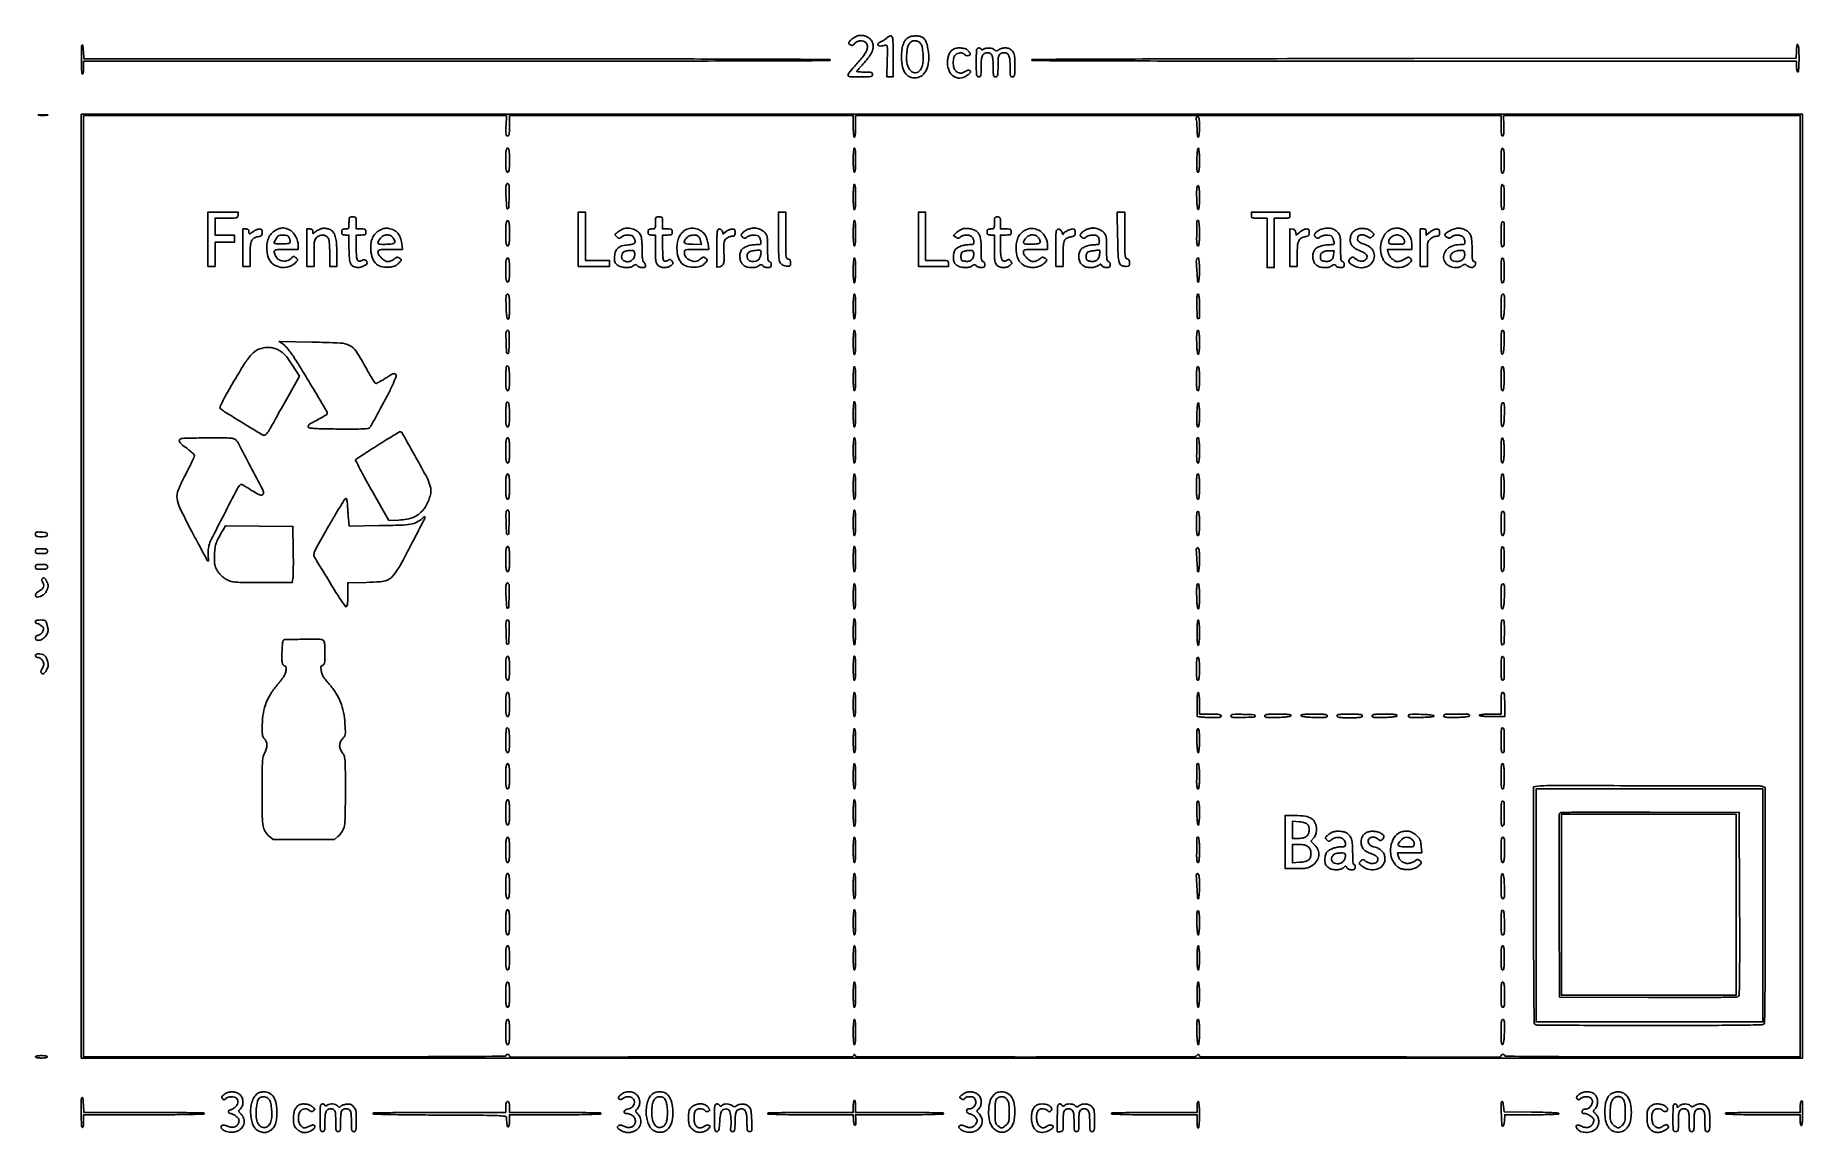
# Model space of a CAD drawing. Extents: x 0 to 1465, y 68 to 977.
import ezdxf

# ---------------------------------------------------------------- set-up
doc = ezdxf.new("R2010")
doc.units = 0

msp = doc.modelspace()

# ---------------------------------------------------------------- linework, layer by layer
for points in [[(38.802864, 969.431027, 0.144894), (38.143478, 967.222214, 0.003985), (38.200764, 957.086938, 0.002744), (38.399409, 946.692913, 0.253379), (39.129948, 945.419688, 0.487695), (39.467739, 945.5445, 0.034459), (39.744422, 946.672883, 0.028146), (39.938159, 948.345836, 0.014755), (40, 950.440983), (40, 956), (349.5, 956, 0.000209), (486.249133, 956.057284, 0.000598), (581.375, 956.250808, 0.000021), (658.504838, 956.503195, 0.413243), (659, 957, 0.413243), (658.504839, 957.496805, 0.000021), (581.386929, 957.749192, 0.000598), (486.275712, 957.942716, 0.000209), (349.547717, 958), (40.095435, 958), (39.797717, 964.25, 0.011211), (39.634547, 966.576515, 0.024322), (39.382671, 968.350052, 0.040612), (39.091559, 969.398291, 0.617115)], [(680.5, 976.620181, 0.029939), (679.208269, 975.944631, 0.019687), (677.80543, 975.023346, 0.019824), (676.506393, 974.014942, 0.035689), (675.539763, 973.075577, 0.018165), (674.508621, 971.831368, 0.124859), (674.196429, 971.107681, 0.222395), (674.359543, 970.537924, 0.072705), (675.039763, 969.954263, 0.03608), (676.394347, 969.228497, 0.163954), (677.273013, 969.14502, 0.131761), (678.131288, 969.605366, 0.02023), (679.5, 971, -0.111035), (681.436579, 972.365269, -0.086449), (683.957324, 972.930103, -0.087917), (686.481213, 972.606757, -0.121238), (688.428571, 971.428571, -0.182408), (689.78411, 968.429864, -0.125975), (689.084621, 964.731509, -0.060902), (685.913554, 959.664684, -0.01403), (679.339912, 952, 0.008619), (674.046266, 945.961212, 0.292528), (673.803875, 944.153971, 0.282732), (675.347363, 943.134174, 0.008197), (683.531385, 943, 0.00361), (689.977426, 943.04654, 0.043611), (692.441423, 943.297762, 0.155951), (693.561397, 943.906967, 0.19315), (694, 945, 0.134481), (693.707995, 946.06604, 0.186514), (692.9375, 946.673077, 0.067313), (691.303549, 946.943601, 0.007414), (687.5, 947, -0.00861), (685.007766, 947.042921, -0.014276), (682.909375, 947.175275, -0.007913), (681.210627, 947.358367, -0.378575), (681, 947.596682, -0.173848), (681.141616, 947.99167, -0.002507), (682.762666, 949.941728, -0.006564), (684.70069, 952.188881, -0.00424), (687.000565, 954.741924, 0.026809), (691.125906, 959.75915, 0.058263), (693.59229, 964.085281, 0.079321), (694.539889, 967.90045, 0.112587), (694.056937, 971.350245, 0.116864), (691.928793, 974.487844, 0.093113), (688.445794, 976.654274, 0.09146), (684.355052, 977.433954, 0.107392)], [(705.872445, 975.345096, -0.054614), (705.116543, 974.61313, -0.021229), (703.928135, 973.76876, -0.020715), (702.552208, 972.95542, -0.024133), (701.180781, 972.302754, 0.081924), (698.58764, 970.679117, 0.448402), (698.580553, 969.219545, 0.212517), (700.765038, 968.510628, 0.053834), (704.5, 969.316728, -0.25292), (705.584556, 969.124609, -0.194543), (706.1876, 968.060882, -0.036388), (706.355331, 965.207049, -0.002126), (706.195884, 956.489896), (705.891769, 943), (708.445884, 943), (711, 943), (711, 960, 0.002034), (710.957224, 970.51531, 0.025471), (710.722389, 974.486418, 0.088334), (710.174231, 976.349068, 0.284411), (709.122445, 977, 0.073303), (708.303192, 976.879245, 0.044603), (707.393266, 976.513872, 0.043704), (706.536064, 975.978438, 0.058252)], [(723.116873, 975.369307, 0.095662), (720.838366, 973.015013, 0.06673), (719.242908, 969.669854, 0.051719), (718.30102, 965.216412, 0.026276), (718, 959.492281, 0.053233), (718.890735, 951.14968, 0.118571), (721.643963, 945.432158, 0.16022), (726.061491, 942.611586, 0.124361), (731.799958, 942.594055, 0.144591), (736.197215, 945.179866, 0.100828), (739.229571, 950.114228, 0.078751), (740.575132, 957.003394, 0.049582), (740.05476, 965.203703, 0.018242), (739.173683, 969.5741, 0.050047), (738.138797, 972.542819, 0.071793), (736.809344, 974.577434, 0.08956), (735.042823, 975.977082, 0.091048), (732.448345, 976.807598, 0.044811), (728.973884, 976.941934, 0.044857), (725.549208, 976.457327, 0.095486)], [(733.566474, 970.926547, -0.136147), (735.05688, 967.955296, -0.030044), (735.827192, 962.251269, -0.032142), (735.887304, 956.18236, -0.066201), (735.008082, 951.524488, -0.122995), (732.555897, 947.643736, -0.216389), (729.041332, 946.415137, -0.192218), (725.474097, 948.225903, -0.100966), (722.963573, 952.610374, -0.06842), (722.213914, 956.680418, -0.031818), (722.311264, 962.060443, -0.031304), (723.064138, 967.241819, -0.093561), (724.431467, 970.535749, -0.1205), (726.298573, 972.278326, -0.117617), (728.776123, 972.982479, -0.113614), (731.373474, 972.500432, -0.106771)], [(760.360323, 965.539827, 0.093148), (758.315077, 963.44752, 0.069084), (756.904618, 960.530008, 0.059747), (756.199755, 956.923646, 0.04239), (756.245406, 952.797811, 0.108454), (758.19495, 946.750396, 0.148846), (762.361871, 942.889064, 0.160224), (767.728462, 942.16515, 0.12968), (773.00989, 944.661776, 0.012131), (774.716366, 946.16988, 0.10195), (775.309964, 947.002109, 0.267305), (775.243557, 947.6261, 0.108465), (774.581049, 948.214581, 0.090012), (773.746596, 948.501022, 0.080962), (772.831863, 948.491466, 0.068353), (771.838561, 948.174914, 0.041526), (770.771927, 947.552805, -0.059647), (768.62589, 946.403001, -0.107963), (766.666776, 946.091631, -0.112997), (764.817432, 946.628458, -0.069573), (763, 948, -0.134181), (761.459211, 950.699622, -0.059828), (760.914576, 954.790806, -0.06022), (761.35036, 958.83044, -0.153048), (762.828741, 961.345012, -0.085499), (764.654983, 962.502684, -0.093628), (766.705968, 962.934875, -0.098086), (768.696241, 962.583856, -0.104195), (770.35427, 961.502873, 0.125283), (771.644041, 960.736514, 0.10442), (773.237795, 960.610705, 0.129174), (774.510416, 961.128233, 0.236157), (775, 962.106989, 0.127445), (774.878828, 962.574656, 0.024463), (774.4125, 963.325178, 0.024628), (773.765669, 964.168799, 0.02051), (773, 965, 0.128409), (770.587486, 966.41346, 0.058034), (766.941746, 966.996647, 0.05738), (763.172934, 966.725003, 0.106506)], [(780, 955, 0.002988), (780.04462, 947.532631, 0.038318), (780.291667, 944.75, 0.142907), (780.898615, 943.490438, 0.212584), (782, 943, 0.164335), (783.081046, 943.36517, 0.173278), (783.690678, 944.303571, 0.053349), (783.949684, 946.342047, 0.004946), (784, 951.428571, -0.019569), (784.233043, 957.380576, -0.092257), (785.115599, 960.668263, -0.170093), (786.816523, 962.376634, -0.113134), (789.536245, 963, -0.158667), (791.663971, 962.307361, -0.146907), (793.05569, 960.4753, -0.072827), (793.799867, 957.026526, -0.016783), (794, 951.065741, 0.005285), (794.051213, 946.220814, 0.055537), (794.311991, 944.258218, 0.176155), (794.92135, 943.35164, 0.158885), (796, 943, 0.169819), (797.083383, 943.378885, 0.170232), (797.693182, 944.35, 0.051276), (797.950517, 946.466077, 0.004638), (798, 951.8, -0.014104), (798.175353, 958.015417, -0.094195), (798.920269, 961.004379, -0.191359), (800.469142, 962.478182, -0.095898), (803.164816, 963, -0.136448), (805.527675, 962.342953, -0.162256), (807.023782, 960.590487, -0.080012), (807.79849, 957.209625, -0.016395), (808, 951.065741, 0.005285), (808.051213, 946.220814, 0.055537), (808.311991, 944.258218, 0.176155), (808.92135, 943.35164, 0.158885), (810, 943, 0.177966), (811.086773, 943.399469, 0.165463), (811.696611, 944.420643, 0.048403), (811.951644, 946.654669, 0.004234), (812, 952.365141, 0.007471), (811.922492, 957.552319, 0.035301), (811.624336, 960.510391, 0.060486), (811.008659, 962.559709, 0.063546), (809.92742, 964.365141, 0.112004), (807.717832, 966.156347, 0.090292), (804.771213, 966.997379, 0.085196), (801.561662, 966.765744, 0.084705), (798.605959, 965.47747, -0.01968), (797.234756, 964.654252, -0.125993), (796.456352, 964.454941, -0.174765), (795.807975, 964.688708, -0.046534), (795.018698, 965.47747, 0.145986), (793.476906, 966.505654, 0.061233), (790.996401, 966.946554, 0.058025), (788.266282, 966.776177, 0.078448), (785.934259, 965.964816, -0.024465), (785.049945, 965.545821, -0.098707), (784.467129, 965.429632, -0.223915), (784.136188, 965.585661, -0.174147), (784, 965.964816, 0.185695), (783.847983, 966.360022, 0.089931), (783.4125, 966.695915, 0.069773), (782.765333, 966.923605, 0.049786), (782, 967, 0.212584), (780.898615, 966.509562, 0.142907), (780.291667, 965.25, 0.038318), (780.04462, 962.467369, 0.002988)], [(1459.799904, 964.25), (1459.5, 958.5), (1142.75, 958.24844, 0.000205), (1003.057081, 958.080103, 0.000583), (905.624215, 957.80913, 0.000019), (826.493348, 957.493778, 0.413035), (826, 956.99844, 0.413269), (826.493743, 956.503101, 0.000019), (905.623824, 956.250787, 0.000583), (1003.10612, 956.057325, 0.000205), (1143, 956), (1460, 956), (1460, 951.5, 0.020945), (1460.072283, 949.775243, 0.033738), (1460.29375, 948.321875, 0.036969), (1460.611488, 947.267028, 0.31052), (1461, 947, 0.377473), (1461.433932, 947.382029, 0.010078), (1461.728261, 950.125, 0.014876), (1461.935375, 953.755364, 0.00681), (1462, 958.5, 0.010624), (1461.836336, 966.201816, 0.080912), (1461.104212, 969.741334, 0.77395), (1460.324751, 969.653706, 0.022361)], [(2.727696, 911.278268, 0.02012), (4.234338, 911.152063, 0.010546), (6.11537, 911.110215, 0.010474), (8.048239, 911.148479, 0.015806), (9.727696, 911.270202, 0.062969), (10.351289, 911.416037, 0.78507), (10.335636, 911.550546, 0.026082), (9.006031, 911.645979, 0.004587), (6.5, 911.67186, 0.004873), (3.985512, 911.650253, 0.021409), (2.504386, 911.559569, 0.613017), (2.45162, 911.422293, 0.180442)], [(390.176526, 902.502334, 0.005639), (390.050999, 897.810788, 0.040383), (390.198758, 895.549491, 0.112253), (390.63608, 894.42044, 0.249408), (391.426526, 894, 0.250036), (392.225203, 894.426031, 0.10228), (392.703721, 895.600515, 0.039653), (392.943664, 897.904269, 0.006129), (393, 902.5), (393, 911), (535.5, 911), (678, 911), (678, 902, 0.009164), (678.066717, 898.360273, 0.018502), (678.277778, 895.5, 0.014491), (678.579235, 893.35519, 0.365646), (679, 893, 0.365646), (679.420765, 893.35519, 0.014491), (679.722222, 895.5, 0.018502), (679.933283, 898.360273, 0.009164), (680, 902), (680, 911), (947.5, 911), (1215, 911), (1215, 902.5, 0.007764), (1215.062464, 898.477373, 0.028744), (1215.28679, 895.949974, 0.046207), (1215.658007, 894.422114, 0.320163), (1216.25, 893.999128, 0.323054), (1216.83767, 894.422448, 0.050089), (1217.171766, 895.905923, 0.02927), (1217.329424, 898.409133, 0.007351), (1217.287188, 902.499128), (1217.074375, 911), (1340.037188, 911), (1463, 911), (1463, 521), (1463, 131), (1340.5, 131, -0.000535), (1286.59136, 131.057717, -0.001505), (1248.875, 131.252041, -0.000129), (1218.487813, 131.507935, -0.411674), (1218, 132, 0.148195), (1217.884432, 132.381354, 0.098894), (1217.559375, 132.70625, 0.082425), (1217.073457, 132.925306, 0.064853), (1216.5, 133, 0.065356), (1215.926561, 132.924723, 0.082778), (1215.440625, 132.704074, 0.099048), (1215.115581, 132.376767, 0.147169), (1215, 131.992592, -0.414478), (1213.809082, 130.802749, -0.000046), (1090.072457, 130.926014, -0.000049), (966.408639, 131.072873, -0.314193), (964.703292, 132.265125, 0.065799), (964.41207, 132.820146, 0.245957), (964.072576, 132.994238, 0.16115), (963.624939, 132.841882, 0.027174), (962.925, 132.25, -0.191283), (959.511487, 130.893405, -0.00007), (820.845976, 130.874075, -0.000053), (681.720236, 130.888768, -0.291336), (679.583333, 132.25, 0.029131), (679.255505, 132.85747, 0.260055), (679, 133, 0.260055), (678.744495, 132.85747, 0.029131), (678.416667, 132.25, -0.291113), (676.537095, 131.051603, -0.00004), (535.426362, 130.9168, -0.000036), (394.197623, 130.803253, -0.414428), (393, 132, 0.148195), (392.884432, 132.381354, 0.098894), (392.559375, 132.70625, 0.082425), (392.073457, 132.925306, 0.064853), (391.5, 133, 0.064853), (390.926543, 132.925306, 0.082425), (390.440625, 132.70625, 0.098894), (390.115568, 132.381354, 0.148195), (390, 132, -0.412466), (389.508544, 131.505602, -0.000064), (346, 131.251429, -0.001056), (292.165869, 131.057502, -0.000373), (215, 131), (40, 131), (40, 521), (40, 911), (215.25, 911.002334), (390.5, 911.004669)], [(962.369714, 907.75, -0.038671), (962.604285, 906.493308, -0.008703), (962.799577, 904.325, -0.008973), (962.936831, 901.80781, -0.008586), (962.986345, 899.25, 0.014665), (963.062694, 896.82803, 0.024991), (963.286579, 894.815914, 0.022805), (963.602215, 893.308344, 0.342192), (964, 893, 0.362465), (964.417447, 893.348392, 0.015687), (964.720588, 895.375, 0.019442), (964.93272, 898.081088, 0.009838), (965, 901.5, 0.005967), (964.944391, 906.159649, 0.041043), (964.702452, 908.435538, 0.110082), (964.209639, 909.578053, 0.240557), (963.383369, 910, 0.089952), (962.663717, 909.869475, 0.199763), (962.26462, 909.4953, 0.136451), (962.162127, 908.826446, 0.035681)], [(390, 874, 0.005163), (390.055242, 868.649956, 0.032071), (390.2875, 865.916667, 0.076301), (390.73421, 864.47867, 0.286822), (391.5, 864, 0.286822), (392.26579, 864.47867, 0.076301), (392.7125, 865.916667, 0.032071), (392.944758, 868.649956, 0.005163), (393, 874, 0.005163), (392.944758, 879.350044, 0.032071), (392.7125, 882.083333, 0.076301), (392.26579, 883.52133, 0.286822), (391.5, 884, 0.286822), (390.73421, 883.52133, 0.076301), (390.2875, 882.083333, 0.032071), (390.055242, 879.350044, 0.005163)], [(678, 874, 0.008055), (678.065757, 869.918453, 0.016864), (678.275, 866.75, 0.012451), (678.573367, 864.367196, 0.371083), (679, 864, 0.371083), (679.426633, 864.367196, 0.012451), (679.725, 866.75, 0.016864), (679.934243, 869.918453, 0.008055), (680, 874, 0.008055), (679.934243, 878.081547, 0.016864), (679.725, 881.25, 0.012451), (679.426633, 883.632804, 0.371083), (679, 884, 0.371083), (678.573367, 883.632804, 0.012451), (678.275, 881.25, 0.016864), (678.065757, 878.081547, 0.008055)], [(962.816413, 873.997821, 0.005862), (962.718812, 869.093941, 0.025322), (962.842475, 866.182956, 0.042054), (963.151554, 864.456479, 0.340106), (963.75, 863.997821, 0.335055), (964.354889, 864.45608, 0.0379), (964.718696, 866.249945, 0.024792), (964.939551, 869.198871, 0.006295), (965, 874, 0.008691), (964.933131, 877.846718, 0.014582), (964.72666, 881.072155, 0.008297), (964.440535, 883.670371, 0.377694), (964.066413, 884, 0.369049), (963.683305, 883.672644, 0.008074), (963.314121, 881.06186, 0.014432), (963.004912, 877.832746, 0.008745)], [(1215, 873.5, 0.005253), (1215.05541, 868.226153, 0.02509), (1215.269531, 865.223177, 0.048201), (1215.637577, 863.559192, 0.416487), (1216.25, 863.250015, 0.313007), (1217.412325, 864.80353, 0.009015), (1217.565599, 873.501354, 0.009017), (1217.40518, 882.198977, 0.312783), (1216.241614, 883.752795, 0.418472), (1215.634569, 883.443745, 0.046714), (1215.2694, 881.762457, 0.024836), (1215.055632, 878.7504, 0.005298)], [(390.492941, 853.842201, 0.096244), (389.95258, 850.777256, 0.00817), (390.223676, 842.742358, 0.004033), (390.713807, 834.320799, 0.466141), (391.5, 833.744915, 0.3318), (392.436978, 834.880487, 0.00535), (392.775073, 843.673893, 0.006789), (392.897609, 852.331692, 0.199062), (392.070947, 854.329053, 0.078025), (391.594048, 854.676522, 0.195741), (391.173175, 854.713373, 0.170535), (390.805843, 854.441542, 0.057435)], [(678, 843.5, 0.007593), (678.065344, 839.197465, 0.016146), (678.27381, 835.875, 0.011579), (678.570757, 833.372518, 0.373418), (679, 833, 0.373418), (679.429243, 833.372518, 0.011579), (679.72619, 835.875, 0.016146), (679.934656, 839.197465, 0.007593), (680, 843.5, 0.007593), (679.934656, 847.802535, 0.016146), (679.72619, 851.125, 0.011579), (679.429243, 853.627482, 0.373418), (679, 854, 0.373418), (678.570757, 853.627482, 0.011579), (678.27381, 851.125, 0.016146), (678.065344, 847.802535, 0.007593)], [(962.671869, 843.276329, 0.008659), (962.812955, 839.24586, 0.017758), (963.090115, 836.098031, 0.01432), (963.452198, 833.733832, 0.273648), (963.921869, 833.19271, 0.446977), (964.415409, 833.474589, 0.025199), (964.73218, 835.427424, 0.020863), (964.939628, 838.442168, 0.006746), (965, 842.916667, 0.006226), (964.939666, 847.761634, 0.024612), (964.719001, 850.73334, 0.037548), (964.355575, 852.541084, 0.336145), (963.75, 853.000285, 0.33532), (963.150774, 852.547725, 0.041637), (962.815895, 850.84008, 0.025756), (962.647714, 847.989095, 0.006274)], [(1215, 843.583333, 0.005856), (1215.059795, 838.47847, 0.023539), (1215.279528, 835.366667, 0.035257), (1215.640616, 833.469177, 0.340364), (1216.25, 832.999997, 0.404898), (1217.423572, 834.136701, 0.008203), (1217.563461, 843.157611, 0.008478), (1217.402163, 852.189974, 0.31324), (1216.231317, 853.756228, 0.419933), (1215.631474, 853.448964, 0.045483), (1215.269391, 851.761419, 0.024716), (1215.055955, 848.761677, 0.005403)], [(143, 808.5), (143, 786), (146, 786), (149, 786), (149, 796), (149, 806), (157, 806), (165, 806), (165, 809), (165, 812), (157, 812), (149, 812), (149, 819), (149, 826), (158.5, 826, 0.003407), (164.798163, 826.042917, 0.060999), (166.8, 826.315789, 0.22271), (167.677754, 827.04852, 0.109671), (168, 828.5), (168, 831), (155.5, 831), (143, 831)], [(260, 822, -0.009722), (259.937776, 818.800013, -0.126045), (259.6, 817.666667, -0.222479), (258.819245, 817.14102, -0.0387), (257, 817, 0.030103), (255.386401, 816.902765, 0.144586), (254.55, 816.541667, 0.173074), (254.126572, 815.824437, 0.047675), (254, 814.5, 0.047675), (254.126572, 813.175563, 0.173074), (254.55, 812.458333, 0.144586), (255.386401, 812.097235, 0.030103), (257, 812), (260, 812), (260, 801.434259, 0.016604), (260.289387, 792.722314, 0.091116), (261.440194, 788.180163, 0.177688), (263.734015, 785.868736, 0.108538), (267.527494, 785.015313, 0.073767), (269.816199, 785.342999, 0.045252), (272.351593, 786.355428, 0.044186), (274.425641, 787.65193, 0.240981), (274.984687, 788.806704, 0.101035), (274.657739, 790.245316, 0.151107), (273.809347, 791.203303, 0.154343), (272.583155, 791.503089, 0.106629), (271.199616, 791.106831, -0.10796), (268.548748, 790.355142, -0.301744), (266.955877, 791.277528, -0.103882), (266.166404, 794.333967, -0.011438), (266, 801.606989), (266, 812), (270, 812, 0.016149), (272.321544, 812.074999, 0.124134), (273.35, 812.40625, 0.201266), (273.848244, 813.111634, 0.05449), (274, 814.5, 0.05449), (273.848244, 815.888366, 0.201266), (273.35, 816.59375, 0.124134), (272.321544, 816.925001, 0.016149), (270, 817), (266, 817), (266, 822, 0.009722), (265.937776, 825.199987, 0.126045), (265.6, 826.333333, 0.222479), (264.819245, 826.85898, 0.0387), (263, 827, 0.0387), (261.180755, 826.85898, 0.222479), (260.4, 826.333333, 0.126045), (260.062224, 825.199987, 0.009722)], [(390, 813.5, 0.004841), (390.054606, 807.860051, 0.030643), (390.285714, 805, 0.072528), (390.729954, 803.493192, 0.292784), (391.5, 803, 0.292784), (392.270046, 803.493192, 0.072528), (392.714286, 805, 0.030643), (392.945394, 807.860051, 0.004841), (393, 813.5, 0.004841), (392.945394, 819.139949, 0.030643), (392.714286, 822, 0.072528), (392.270046, 823.506808, 0.292784), (391.5, 824, 0.292784), (390.729954, 823.506808, 0.072528), (390.285714, 822, 0.030643), (390.054606, 819.139949, 0.004841)], [(514, 822, -0.009722), (513.937776, 818.800013, -0.126045), (513.6, 817.666667, -0.222479), (512.819245, 817.14102, -0.0387), (511, 817, 0.030103), (509.386401, 816.902765, 0.144586), (508.55, 816.541667, 0.173074), (508.126572, 815.824437, 0.047675), (508, 814.5, 0.047675), (508.126572, 813.175563, 0.173074), (508.55, 812.458333, 0.144586), (509.386401, 812.097235, 0.030103), (511, 812), (514, 812), (514, 800.5, 0.004796), (514.063469, 793.882824, 0.031985), (514.336957, 790.600543, 0.067456), (514.925543, 788.567348, 0.092489), (516, 787, 0.114743), (518.273706, 785.584267, 0.07654), (521.306991, 785.045951, 0.075102), (524.422268, 785.443937, 0.101523), (526.935033, 786.75, 0.025261), (528.116063, 787.811619, 0.150309), (528.501542, 788.534847, 0.172029), (528.386897, 789.296453, 0.035555), (527.65403, 790.462253, 0.030226), (526.816294, 791.47166, 0.153763), (526.187643, 791.825368, 0.18149), (525.53036, 791.724881, 0.045518), (524.620947, 791.100377, -0.061362), (523.898352, 790.637059, -0.053238), (523.049776, 790.335731, -0.055963), (522.209002, 790.231769, -0.094687), (521.512735, 790.35674, -0.215861), (520.741929, 791.137175, -0.054726), (520.29969, 792.908617, -0.028366), (520.060376, 795.94753, -0.005468), (520, 801.468615), (520, 812), (524, 812, 0.016149), (526.321544, 812.074999, 0.124134), (527.35, 812.40625, 0.201266), (527.848244, 813.111634, 0.05449), (528, 814.5, 0.05449), (527.848244, 815.888366, 0.201266), (527.35, 816.59375, 0.124134), (526.321544, 816.925001, 0.016149), (524, 817), (520, 817), (520, 822, 0.009722), (519.937776, 825.199987, 0.126045), (519.6, 826.333333, 0.222479), (518.819245, 826.85898, 0.0387), (517, 827, 0.0387), (515.180755, 826.85898, 0.222479), (514.4, 826.333333, 0.126045), (514.062224, 825.199987, 0.009722)], [(616.014742, 811.25, 0.005122), (616.179046, 796.300039, 0.05593), (616.975329, 790.347281, 0.171189), (618.858868, 787.496158, 0.142149), (622.272993, 786.189635, 0.016095), (624.575174, 786.072363, 0.165073), (625.470896, 786.357795, 0.208934), (625.897436, 787.097318, 0.027814), (626, 788.939635, 0.029477), (625.909148, 790.479365, 0.115755), (625.586621, 791.367454, 0.16777), (624.979155, 791.838433, 0.081949), (624, 792, -0.282824), (622.85781, 792.702251, -0.091778), (622.275641, 794.6875, -0.023961), (622.039808, 799.026797, -0.001596), (622, 811.5), (622, 831), (619, 831), (616, 831)], [(678, 813.5, 0.007593), (678.065344, 809.197465, 0.016146), (678.27381, 805.875, 0.011579), (678.570757, 803.372518, 0.373418), (679, 803, 0.373418), (679.429243, 803.372518, 0.011579), (679.72619, 805.875, 0.016146), (679.934656, 809.197465, 0.007593), (680, 813.5, 0.007593), (679.934656, 817.802535, 0.016146), (679.72619, 821.125, 0.011579), (679.429243, 823.627482, 0.373418), (679, 824, 0.373418), (678.570757, 823.627482, 0.011579), (678.27381, 821.125, 0.016146), (678.065344, 817.802535, 0.007593)], [(732, 808.5), (732, 786), (744.5, 786), (757, 786), (757, 788.5, 0.109671), (756.677754, 789.95148, 0.22271), (755.8, 790.684211, 0.060999), (753.798163, 790.957083, 0.003407), (747.5, 791), (738, 791), (738, 811), (738, 831), (735, 831), (732, 831)], [(795, 822, -0.009722), (794.937776, 818.800013, -0.126045), (794.6, 817.666667, -0.222479), (793.819245, 817.14102, -0.0387), (792, 817, 0.030103), (790.386401, 816.902765, 0.144586), (789.55, 816.541667, 0.173074), (789.126572, 815.824437, 0.047675), (789, 814.5, 0.047675), (789.126572, 813.175563, 0.173074), (789.55, 812.458333, 0.144586), (790.386401, 812.097235, 0.030103), (792, 812), (795, 812), (795, 800.5, 0.004796), (795.063469, 793.882824, 0.031985), (795.336957, 790.600543, 0.067456), (795.925543, 788.567348, 0.092489), (797, 787, 0.114715), (799.273754, 785.584059, 0.076528), (802.307038, 785.045314, 0.075561), (805.402626, 785.443147, 0.105608), (807.85812, 786.75, 0.026674), (808.96479, 787.786893, 0.143495), (809.341538, 788.511339, 0.170781), (809.2339, 789.254798, 0.041732), (808.560594, 790.315736, 0.039596), (807.728931, 791.248686, 0.156988), (807.046829, 791.579988, 0.142596), (806.260021, 791.467049, 0.030707), (805.030786, 790.815736, -0.197948), (802.767351, 790.455583, -0.238641), (801.141188, 791.829643, -0.083792), (800.233755, 795.644698, -0.016582), (800, 802.69113), (800, 812), (804.5, 812, 0.012699), (807.179887, 812.068074, 0.114574), (808.3, 812.388889, 0.210352), (808.834383, 813.093239, 0.058662), (809, 814.5, 0.058662), (808.834383, 815.906761, 0.210352), (808.3, 816.611111, 0.114574), (807.179887, 816.931926, 0.012699), (804.5, 817), (800, 817), (800, 822, 0.010324), (799.93723, 825.03969, 0.105983), (799.625, 826.25, 0.217022), (798.919849, 826.819917, 0.063163), (797.5, 827, 0.063163), (796.080151, 826.819917, 0.217022), (795.375, 826.25, 0.105983), (795.06277, 825.03969, 0.010324)], [(897.177597, 810.151188, 0.004246), (897.542438, 794.923043, 0.057145), (898.356178, 789.412546, 0.194931), (900.217918, 786.942139, 0.135813), (903.622445, 786, 0.023126), (905.573532, 786.090292, 0.154753), (906.457152, 786.463421, 0.183073), (906.885071, 787.242956, 0.034988), (907, 788.883369, 0.041839), (906.886488, 790.237546, 0.091163), (906.531244, 791.213522, 0.111474), (905.909102, 791.877426, 0.085218), (905, 792.289749, -0.229391), (903.854982, 793.267488, -0.078022), (903.283035, 795.440824, -0.023636), (903.042628, 799.860568, -0.001769), (903, 811.90638), (903, 831), (899.927597, 831), (896.855195, 831)], [(962.962434, 823.75, 0.031275), (962.945052, 823.549828, 0.000071), (962.873501, 820.562424, 0.000475), (962.796581, 817.197337, 0.000296), (962.712434, 813.249743, 0.005826), (962.66709, 808.250546, 0.02458), (962.822087, 805.257065, 0.039314), (963.147425, 803.463809, 0.340555), (963.75, 802.999743, 0.339645), (964.358759, 803.467391, 0.035621), (964.720232, 805.349994, 0.023711), (964.940117, 808.438518, 0.005915), (965, 813.5, 0.007593), (964.934656, 817.802535, 0.016146), (964.72619, 821.125, 0.011579), (964.429243, 823.627482, 0.373418), (964, 824, 0.023523), (963.614141, 823.981837, 0.035607), (963.282715, 823.926563, 0.0392), (963.038198, 823.84694, 0.262942)], [(1008, 828.5, 0.077921), (1008.225912, 827.059174, 0.226921), (1008.9, 826.346154, 0.085635), (1010.376461, 826.052512, 0.006367), (1014.5, 826), (1021, 826), (1021, 805.5), (1021, 785), (1024, 785), (1027, 785), (1027, 805.5), (1027, 826), (1033.5, 826, 0.006367), (1037.623539, 826.052512, 0.085635), (1039.1, 826.346154, 0.226921), (1039.774088, 827.059174, 0.077921), (1040, 828.5), (1040, 831), (1024, 831), (1008, 831)], [(1215, 812.416667, 0.005301), (1215.05546, 807.186212, 0.025289), (1215.269682, 804.206563, 0.048798), (1215.638158, 802.557675, 0.415519), (1216.25, 802.25011, 0.311408), (1217.478239, 803.882024, 0.009339), (1217.682277, 812.856976, 0.009048), (1217.556467, 821.816311, 0.404832), (1216.334114, 823, 0.325781), (1215.669269, 822.515379, 0.046446), (1215.281515, 820.766786, 0.025907), (1215.057938, 817.734276, 0.005448)], [(172, 801.5), (172, 786), (175, 786), (178, 786), (178, 795.777494, -0.01738), (178.253313, 803.06282, -0.08674), (179.231823, 807.01749, -0.151328), (181.200923, 809.280857, -0.09251), (184.528742, 810.57137, 0.026694), (186.437759, 811.036153, 0.126416), (187.393226, 811.613695, 0.151304), (187.860617, 812.521919, 0.043765), (188, 814.111291, 0.032727), (187.900949, 815.622962, 0.139701), (187.545312, 816.444658, 0.169041), (186.853647, 816.868539, 0.053775), (185.634859, 817, 0.06503), (184.546475, 816.857844, 0.031815), (183.217592, 816.4125, 0.030908), (181.874192, 815.765602, 0.039007), (180.727129, 815, -0.010488), (179.710079, 814.233965, -0.014171), (178.757447, 813.5875, -0.01114), (177.945525, 813.094603, -0.131583), (177.592271, 813, -0.27255), (177.364047, 813.134387, -0.05469), (177.17398, 813.5875, -0.043983), (177.042992, 814.233689, -0.028029), (177, 815, 0.07578), (176.857434, 815.935258, 0.149477), (176.4375, 816.55, 0.124434), (175.682766, 816.893532, 0.044917), (174.5, 817), (172, 817)], [(201.020563, 816.883964, 0.078624), (197.117552, 814.562609, 0.083446), (194.214183, 811.190268, 0.077552), (192.426452, 806.835042, 0.056748), (191.792852, 801.638945, 0.025925), (191.891198, 799.398778, 0.018597), (192.22333, 796.914435, 0.018854), (192.718321, 794.566724, 0.037939), (193.315785, 792.771897, 0.138196), (197.361051, 787.685104, 0.12335), (203.646856, 785.182866, 0.119309), (210.539615, 785.903058, 0.124038), (216.226366, 789.697637, 0.021401), (217.219509, 790.894195, 0.176347), (217.425845, 791.559181, 0.182408), (217.152738, 792.18912, 0.023195), (216.056338, 793.219734, 0.025251), (214.894548, 794.116957, 0.168124), (214.200714, 794.31196, 0.169766), (213.538425, 794.035475, 0.025864), (212.508737, 793.009654, -0.127659), (209.275008, 790.885063, -0.11215), (205.248132, 790.464855, -0.115554), (201.528355, 791.820486, -0.141866), (199.12972, 794.614642, -0.04808), (198.03731, 797.789004, -0.32599), (198.639033, 799.232697, -0.129559), (200.864887, 799.891976, -0.007569), (208, 800), (218, 800), (218, 803.184276, 0.074614), (217.42549, 807.012731, 0.053781), (215.719499, 810.988206, 0.055219), (213.288642, 814.370642, 0.098885), (210.554669, 816.407034, 0.032862), (207.915977, 817.452906, 0.065514), (205.710046, 817.856193, 0.068475), (203.539243, 817.667393, 0.039056)], [(209.859308, 810.669523, -0.054535), (210.302137, 809.999139, -0.027179), (210.717945, 809.06917, -0.026608), (211.048177, 808.048487, -0.035266), (211.231753, 807.089842, -0.104495), (211.118483, 805.82808, -0.233035), (210.474328, 805.144429, -0.077071), (208.934763, 804.826893, -0.006084), (204.749453, 804.670318, -0.011338), (202.161265, 804.663717, -0.018803), (199.98204, 804.789655, -0.013358), (198.271705, 804.999433, -0.371475), (197.999453, 805.315741, -0.10671), (198.265198, 806.542748, -0.023888), (199.247518, 808.459135, -0.024637), (200.419253, 810.284392, -0.090774), (201.399704, 811.234687, -0.1202), (203.180275, 811.883594, -0.044263), (205.872419, 811.942183, -0.043568), (208.470001, 811.539525, -0.160662)], [(236.020563, 816.921808, 0.024396), (234.942129, 816.412108, 0.01594), (233.749358, 815.725726, 0.016043), (232.626847, 814.980413, 0.029345), (231.770563, 814.292362, -0.01134), (230.669575, 813.340495, -0.253414), (230.269516, 813.261966, -0.31114), (230.039789, 813.554957, -0.015418), (230, 814.845012, 0.063967), (229.866799, 815.881916, 0.152122), (229.459975, 816.534501, 0.133789), (228.713597, 816.890835, 0.044885), (227.5, 817), (225, 817), (225, 801.5), (225, 786), (228, 786), (231, 786), (231, 796.961045, -0.004817), (231.062697, 803.468747, -0.036896), (231.346421, 806.509837, -0.080627), (231.987962, 808.397001, -0.083234), (233.188561, 809.961045, -0.090982), (235.537565, 811.461914, -0.102084), (238.171786, 811.951155, -0.110928), (240.615253, 811.351168, -0.125159), (242.443296, 809.777494, -0.088896), (243.196492, 808.151036, -0.034309), (243.662336, 805.699327, -0.022769), (243.924521, 802.145822, -0.00703), (244, 796.777494), (244, 786), (247, 786), (250, 786), (249.976143, 795.75, 0.013026), (249.761923, 803.26538, 0.033027), (249.105172, 808.685741, 0.046502), (247.991112, 812.566696, 0.103598), (246.317792, 815.126652, 0.091219), (244.250851, 816.551257, 0.062313), (241.516672, 817.388249, 0.061301), (238.607103, 817.534291, 0.08028)], [(286.019933, 816.283535, 0.067781), (282.49214, 813.823389, 0.080222), (279.981521, 810.630806, 0.075289), (278.497447, 806.639583, 0.05147), (278, 801.819998, 0.060849), (278.927609, 794.225965, 0.122065), (281.732119, 788.917316, 0.139395), (286.39284, 785.963761, 0.090655), (292.772127, 785.278439, 0.023308), (295.52702, 785.611754, 0.05164), (297.563957, 786.175935, 0.058639), (299.278339, 787.09154, 0.039096), (301.003289, 788.503151, 0.008748), (302.877885, 790.363107, 0.137619), (303.304242, 791.146706, 0.264671), (303.106224, 791.803814, 0.037421), (301.970486, 792.733226, 0.046532), (300.779958, 793.411743, 0.143206), (299.871155, 793.540315, 0.109513), (298.891116, 793.16908, 0.02157), (297.354465, 792.064182, -0.039022), (296.170517, 791.274011, -0.030911), (294.78378, 790.606353, -0.031818), (293.411927, 790.146724, -0.06501), (292.288218, 790, -0.13978), (289.859058, 790.692629, -0.051886), (287.023145, 792.889959, -0.051873), (284.718649, 795.602392, -0.151291), (284, 797.923077, -0.175472), (284.41423, 799.067065, -0.170097), (285.47047, 799.69879, -0.046902), (287.81696, 799.953933, -0.003643), (294.139291, 800), (304.278582, 800), (303.684454, 805.016476, 0.053607), (302.547945, 809.982154, 0.095311), (300.462794, 813.605793, 0.102104), (297.296905, 816.038028, 0.068807), (292.948931, 817.450903, 0.041517), (291.201991, 817.615252, 0.04446), (289.492403, 817.481553, 0.042833), (287.778932, 817.039424, 0.033878)], [(296.443296, 809.777494, -0.049688), (297.999013, 807.007427, -0.307615), (297.715078, 805.485405, -0.173719), (295.879922, 804.609081, -0.017741), (290.997008, 804.286254, -0.015053), (285.956687, 804.284062, -0.195217), (284.272762, 805.02649, -0.334968), (284.096765, 806.444134, -0.035913), (286.07258, 809.365141, -0.10909), (288.443121, 811.309545, -0.10789), (291.421588, 812.084969, -0.114701), (294.308523, 811.533755, -0.136518)], [(487.153148, 816.979575, 0.024001), (486.083923, 816.468317, 0.012445), (484.798252, 815.73406, 0.012345), (483.512072, 814.912412, 0.018339), (482.43206, 814.125219, 0.013388), (480.932531, 812.879282, 0.187338), (480.614214, 812.26837, 0.220605), (480.82046, 811.65483, 0.019174), (482.028912, 810.473835, 0.0226), (483.250469, 809.464877, 0.154023), (483.978571, 809.207702, 0.166386), (484.692981, 809.425461, 0.027494), (485.828741, 810.345012, -0.118917), (488.197943, 811.635751, -0.072543), (491.377855, 812.010432, -0.076963), (494.31959, 811.471574, -0.188332), (495.964816, 810.065741, -0.05301), (497.126481, 807.202928, -0.229441), (496.822045, 805.445431, -0.184573), (495.160381, 804.349233, -0.03386), (491.458529, 803.788118, 0.043029), (486.295926, 802.908597, 0.112393), (482.974477, 801.185338, 0.132263), (481.043045, 798.39436, 0.070917), (480.201578, 794.259421, 0.017101), (480.129338, 791.366379, 0.07835), (480.405445, 789.71448, 0.10381), (481.136504, 788.463535, 0.042157), (482.586437, 787.110669, 0.095919), (485.425638, 785.649599, 0.059061), (489.144342, 785.026461, 0.059584), (492.856925, 785.290446, 0.10564), (495.670301, 786.481623, -0.022054), (496.904954, 787.267626, -0.131452), (497.63617, 787.463246, -0.174885), (498.257755, 787.238975, -0.046418), (499.015252, 786.481623, 0.090075), (499.692206, 785.913272, 0.043038), (500.727122, 785.435227, 0.040798), (501.926674, 785.109501, 0.045931), (503.11617, 785, 0.027864), (504.638688, 785.084912, 0.15178), (505.386013, 785.412112, 0.20062), (505.70189, 786.048284, 0.054134), (505.652135, 787.197197, 0.045048), (505.438074, 788.06636, 0.048221), (505.075035, 788.862395, 0.053556), (504.626763, 789.47559, 0.128393), (504.158409, 789.78053, -0.265504), (503.632478, 790.368201, -0.023148), (503.291291, 792.421095, -0.021452), (503.06749, 795.379416, -0.008153), (503, 799.518234, 0.009305), (502.929939, 803.282795, 0.010784), (502.719361, 806.860913, 0.009893), (502.416781, 809.87249, 0.060925), (502.044635, 811.382601, 0.131425), (499.790661, 814.508836, 0.081494), (495.844232, 816.77966, 0.079254), (491.258186, 817.715689, 0.110747)], [(539.050489, 816.212319, 0.080108), (535.916977, 813.768579, 0.076455), (533.650776, 810.427217, 0.067487), (532.298743, 806.185735, 0.044679), (531.866581, 801.08449, 0.066481), (532.860295, 793.905663, 0.122435), (535.741952, 788.801635, 0.134389), (540.458929, 785.935591, 0.0884), (546.81493, 785.281989, 0.022254), (549.557907, 785.608202, 0.050667), (551.569404, 786.152187, 0.060056), (553.213331, 787.019214, 0.045054), (554.785709, 788.331164, 0.013717), (556.33641, 789.969364, 0.125332), (556.787064, 790.832519, 0.208683), (556.648181, 791.597253, 0.04861), (555.800095, 792.628476, 0.043226), (554.765409, 793.498214, 0.183371), (553.995254, 793.694777, 0.123547), (553.108434, 793.362321, 0.0155), (551.444457, 792.13497, -0.05219), (549.139549, 790.682733, -0.096896), (547.014239, 790.106514, -0.092748), (544.765256, 790.362642, -0.044751), (542.071521, 791.463015, -0.050809), (540.182211, 792.69754, -0.084954), (538.932291, 794.119825, -0.085667), (538.232921, 795.867943, -0.052461), (538, 798.081787, -0.203581), (538.440097, 799.117878, -0.14613), (539.571012, 799.702688, -0.04285), (542.020123, 799.951858, -0.003936), (548.135924, 800), (558.271848, 800), (557.629692, 804.685039, 0.021754), (557.273153, 806.64751, 0.018831), (556.733284, 808.669776, 0.019249), (556.103994, 810.465702, 0.051174), (555.479841, 811.671111, 0.090062), (552.218609, 815.104558, 0.090698), (547.96606, 817.161794, 0.092971), (543.35215, 817.551509, 0.10067)], [(549.797161, 810.744406, -0.050904), (550.244058, 810.078401, -0.019513), (550.730035, 809.073031, -0.019083), (551.176453, 807.932497, -0.022257), (551.509595, 806.817794), (552.179977, 804.146777), (545.091015, 804.323389, -0.019386), (540.078132, 804.643021, -0.183079), (538.185492, 805.591576, -0.334008), (538.029605, 807.155604, -0.051207), (540.038955, 809.811439, -0.11205), (542.174106, 811.264672, -0.069892), (545.130495, 811.972114, -0.073451), (547.985531, 811.825467, -0.171686)], [(565, 801.138672), (565, 785.277344), (567.46765, 785.749065, 0.134635), (569.387191, 786.691849, 0.149015), (570.466512, 788.449348, 0.063052), (570.891925, 791.730092, 0.009088), (570.789304, 798.497502, -0.006132), (570.678197, 803.768643, -0.050545), (570.898792, 806.154644, -0.105333), (571.550595, 807.683132, -0.069249), (572.860784, 809.085987, -0.042402), (573.939902, 809.818737, -0.032189), (575.22992, 810.437759, -0.032967), (576.525338, 810.862933, -0.062889), (577.610784, 811, 0.053188), (578.856301, 811.132869, 0.173124), (579.550899, 811.56391, 0.138923), (579.90402, 812.407418, 0.030106), (580, 814, 0.030115), (579.904282, 815.587755, 0.137657), (579.552905, 816.432894, 0.173043), (578.863329, 816.865692, 0.054502), (577.634859, 817, 0.065405), (576.545148, 816.856842, 0.03177), (575.211743, 816.407899, 0.030847), (573.861917, 815.755926, 0.03874), (572.707218, 814.984337), (570.144718, 812.968675), (569.504971, 814.984337, 0.080516), (569.11557, 815.754706, 0.069472), (568.485445, 816.407899, 0.071356), (567.719202, 816.848842, 0.095213), (566.932612, 817, 0.265268), (565.853011, 816.383879, 0.103458), (565.280461, 814.698201, 0.028171), (565.042529, 811.038316, 0.002148)], [(591.418665, 816.924925, 0.037668), (590.103413, 816.433026, 0.026106), (588.698499, 815.691961, 0.026422), (587.416637, 814.8329, 0.048031), (586.485507, 813.983986, 0.02094), (585.45141, 812.740418, 0.146045), (585.174762, 812.009382, 0.180543), (585.37503, 811.327082, 0.035681), (586.22417, 810.347258, 0.0367), (587.210625, 809.495882, 0.163082), (587.928567, 809.261665, 0.130992), (588.732731, 809.482901, 0.020513), (590.129834, 810.378386, -0.085789), (592.501846, 811.494659, -0.058456), (595.45524, 811.946808, -0.06144), (598.185441, 811.707055, -0.168507), (599.818297, 810.718939, -0.057748), (600.261214, 810.038989, -0.022742), (600.714002, 809.015501, -0.022147), (601.107678, 807.853866, -0.025775), (601.374521, 806.718939, -0.038132), (601.544211, 805.079839, -0.254694), (601.184334, 804.374605, -0.140857), (600.22719, 804.057109, -0.010105), (597.401661, 804, 0.044686), (593.444846, 803.645662, 0.049127), (589.743115, 802.594021, 0.054889), (586.778939, 801.033299, 0.12187), (585.080491, 799.1504, 0.083915), (584.102986, 796.239326, 0.068473), (584.037873, 792.949076, 0.07004), (584.854618, 789.838799, 0.097494), (586.454545, 787.454545, 0.111688), (589.139732, 785.760039, 0.06685), (592.849683, 784.980968, 0.066391), (596.666405, 785.206808, 0.105216), (599.670301, 786.481623, -0.022054), (600.904954, 787.267626, -0.131452), (601.63617, 787.463246, -0.174885), (602.257755, 787.238975, -0.046418), (603.015252, 786.481623, 0.090221), (603.692617, 785.913263, 0.043015), (604.728965, 785.435227, 0.040768), (605.930548, 785.109501, 0.045839), (607.122445, 785, 0.033058), (608.650749, 785.101156, 0.146821), (609.462244, 785.467198, 0.168429), (609.876209, 786.187249, 0.047045), (610, 787.5, 0.04716), (609.90137, 788.543379, 0.088208), (609.6, 789.333333, 0.118484), (609.11998, 789.822179, 0.140575), (608.5, 790, -0.296879), (607.726952, 790.503369, -0.06992), (607.284519, 792.060606, -0.02968), (607.054183, 795.0128, -0.00463), (607, 800.863636, 0.004727), (606.93661, 807.568914, 0.04174), (606.634283, 810.512763, 0.088961), (605.91033, 812.417456, 0.061256), (604.485795, 814.241477, 0.041191), (603.296026, 815.249852, 0.028029), (601.796342, 816.199893, 0.028308), (600.23447, 816.958299, 0.049552), (598.860795, 817.377841, 0.008888), (596.530043, 817.801054, 0.055715), (595.322933, 817.862103, 0.049395), (594.076193, 817.661553, 0.006097)], [(768.000513, 816.909081, 0.031364), (766.881768, 816.364079, 0.017034), (765.577469, 815.564245, 0.016911), (764.30109, 814.656928, 0.025605), (763.261772, 813.776197), (761.022519, 811.672528), (763.07248, 810.23668, 0.030598), (764.270712, 809.502307, 0.133669), (765.074114, 809.320204, 0.139589), (765.839669, 809.574114, 0.034496), (766.889961, 810.400416, -0.114662), (768.956201, 811.548701, -0.069099), (771.744574, 811.944291, -0.069978), (774.491057, 811.566274, -0.127914), (776.428571, 810.428571, -0.063743), (777.030555, 809.649849, -0.039129), (777.538393, 808.605357, -0.038689), (777.884763, 807.473599, -0.054969), (778, 806.428571, -0.05897), (777.841906, 805.092785, -0.200908), (777.334929, 804.400577, -0.120104), (776.291681, 804.074372, -0.015998), (773.967881, 804, 0.04851), (770.244269, 803.637883, 0.048404), (766.657326, 802.565074, 0.052875), (763.739227, 800.99732, 0.120768), (762.080491, 799.1504, 0.057132), (761.664597, 798.100785, 0.021327), (761.317394, 796.551549, 0.020803), (761.079396, 794.815236, 0.02366), (761, 793.138322, 0.031215), (761.130118, 791.056133, 0.071364), (761.544719, 789.542213, 0.078741), (762.337065, 788.297705, 0.045073), (763.634859, 787.07258, 0.097249), (766.44708, 785.634754, 0.058426), (770.159692, 785.027909, 0.058849), (773.870508, 785.296514, 0.105689), (776.670301, 786.481623, -0.022054), (777.904954, 787.267626, -0.131452), (778.63617, 787.463246, -0.174885), (779.257755, 787.238975, -0.046418), (780.015252, 786.481623, 0.090221), (780.692617, 785.913263, 0.043015), (781.728965, 785.435227, 0.040768), (782.930548, 785.109501, 0.045839), (784.122445, 785, 0.033058), (785.650749, 785.101156, 0.146821), (786.462244, 785.467198, 0.168429), (786.876209, 786.187249, 0.047045), (787, 787.5, 0.04716), (786.90137, 788.543379, 0.088208), (786.6, 789.333333, 0.118484), (786.11998, 789.822179, 0.140575), (785.5, 790, -0.27959), (784.739214, 790.461491, -0.08083), (784.289746, 791.822483, -0.03385), (784.056046, 794.412398, -0.005579), (784, 799.4349, 0.013271), (783.817018, 806.327739, 0.051266), (783.154948, 810.550417, 0.085466), (781.878588, 813.344635, 0.100201), (779.794635, 815.373725, 0.065792), (777.119044, 816.636379, 0.045051), (773.836568, 817.368658, 0.045847), (770.579953, 817.491885, 0.0844)], [(821.019933, 816.283535, 0.067781), (817.49214, 813.823389, 0.080222), (814.981521, 810.630806, 0.075289), (813.497447, 806.639583, 0.05147), (813, 801.819998, 0.048408), (813.63835, 795.242012, 0.096431), (815.599306, 790.41318, 0.114415), (818.954385, 787.192631, 0.088142), (823.715544, 785.393586, 0.052248), (827.320188, 785.10081, 0.05746), (830.789353, 785.583151, 0.060726), (833.887255, 786.799872, 0.072589), (836.399383, 788.67211, 0.009405), (838.076013, 790.413028, 0.151135), (838.425371, 791.140373, 0.252666), (838.200476, 791.76189, 0.029413), (837.000783, 792.712005, 0.044548), (835.787984, 793.409593, 0.143848), (834.877665, 793.544571, 0.111112), (833.900593, 793.176966, 0.021341), (832.354465, 792.064182, -0.039022), (831.170517, 791.274011, -0.030911), (829.78378, 790.606353, -0.031818), (828.411927, 790.146724, -0.06501), (827.288218, 790, -0.13978), (824.859058, 790.692629, -0.051886), (822.023145, 792.889959, -0.051873), (819.718649, 795.602392, -0.151291), (819, 797.923077, -0.173617), (819.409332, 799.066382, -0.171246), (820.453704, 799.698077, -0.047515), (822.771992, 799.953708, -0.003716), (829, 800), (839, 800), (839, 803.032119, 0.11153), (837.448544, 809.900952, 0.123467), (833.122722, 815.142523, 0.134568), (827.151376, 817.442149, 0.14441)], [(831.443296, 809.777494, -0.048472), (833.01734, 806.990655, -0.312689), (832.730054, 805.48743, -0.175974), (830.897652, 804.652666, -0.017512), (825.999485, 804.436693, -0.013539), (820.994389, 804.526956, -0.187255), (819.367376, 805.244445, -0.339237), (819.190796, 806.583294, -0.035901), (821.07258, 809.365141, -0.10909), (823.443121, 811.309545, -0.10789), (826.421588, 812.084969, -0.114701), (829.308523, 811.533755, -0.136518)], [(846, 801.569551), (846, 786), (849, 786), (852, 786), (852, 796.345012, -0.014443), (852.214863, 803.781596, -0.097271), (853.129305, 807.337586, -0.167419), (855.103506, 809.343637, -0.066157), (858.815617, 810.613123, 0.032274), (860.518434, 811.069614, 0.127641), (861.417717, 811.659254, 0.141765), (861.865378, 812.574561, 0.043333), (862, 814.125, 0.033303), (861.903662, 815.569769, 0.124823), (861.567765, 816.407037, 0.16534), (860.935776, 816.851758, 0.071492), (859.904292, 817, 0.091986), (857.764911, 816.603055, 0.035514), (855.020875, 815.318219, 0.031689), (852.59095, 813.752943, 0.212909), (851.90032, 812.534392, -0.40409), (851.78582, 812.436637, -0.25921), (851.626847, 812.538228, -0.043342), (851.382729, 813.102556, -0.012966), (851.109325, 814, 0.061716), (850.673094, 815.052085, 0.070914), (850.008654, 815.911881, 0.075001), (849.16617, 816.51532, 0.082228), (848.209006, 816.819551, 0.228371), (846.958763, 816.425425, 0.169734), (846.280339, 815.122659, 0.034184), (846.037066, 811.907125, 0.001793)], [(872.418665, 816.924925, 0.037668), (871.103413, 816.433026, 0.026106), (869.698499, 815.691961, 0.026422), (868.416637, 814.8329, 0.048031), (867.485507, 813.983986, 0.02094), (866.45141, 812.740418, 0.146045), (866.174762, 812.009382, 0.180543), (866.37503, 811.327082, 0.035681), (867.22417, 810.347258, 0.0367), (868.210625, 809.495882, 0.163082), (868.928567, 809.261665, 0.130992), (869.732731, 809.482901, 0.020513), (871.129834, 810.378386, -0.084238), (873.455182, 811.481457, -0.057885), (876.34281, 811.945127, -0.060477), (879.053665, 811.735337, -0.147904), (880.8, 810.8, -0.087124), (881.260981, 810.142664, -0.036597), (881.6475, 809.13, -0.034792), (881.911466, 807.960023, -0.038105), (882, 806.8, -0.037213), (881.8833, 805.234156, -0.179356), (881.459323, 804.464886, -0.153517), (880.592748, 804.090835, -0.025283), (878.75, 803.994423, 0.040735), (874.956046, 803.678261, 0.042663), (871.323905, 802.751441, 0.046604), (868.330176, 801.384772, 0.110038), (866.529483, 799.73863, 0.098128), (865.257371, 796.854329, 0.073863), (865.006392, 793.388791, 0.074489), (865.771246, 790.029509, 0.103575), (867.454545, 787.454545, 0.112101), (870.188599, 785.732312, 0.069829), (873.918108, 784.97852, 0.068745), (877.779729, 785.277523, 0.099442), (880.905739, 786.64653, -0.014196), (882.346704, 787.596014, -0.139451), (883.039473, 787.793061, -0.225069), (883.567951, 787.542479, -0.043796), (884.177935, 786.64653, 0.106433), (884.751087, 785.996033, 0.058657), (885.675563, 785.467602, 0.05277), (886.819279, 785.117996, 0.04784), (888.04969, 785, 0.031251), (889.628623, 785.098784, 0.145514), (890.454969, 785.461842, 0.171226), (890.874566, 786.18017, 0.047412), (891, 787.5, 0.04716), (890.90137, 788.543379, 0.088208), (890.6, 789.333333, 0.118484), (890.11998, 789.822179, 0.140575), (889.5, 790, -0.296879), (888.726952, 790.503369, -0.06992), (888.284519, 792.060606, -0.02968), (888.054183, 795.0128, -0.00463), (888, 800.863636, 0.004727), (887.93661, 807.568914, 0.04174), (887.634283, 810.512763, 0.088961), (886.91033, 812.417456, 0.061256), (885.485795, 814.241477, 0.041191), (884.296026, 815.249852, 0.028029), (882.796342, 816.199893, 0.028308), (881.23447, 816.958299, 0.049552), (879.860795, 817.377841, 0.008888), (877.530043, 817.801054, 0.055715), (876.322933, 817.862103, 0.049395), (875.076193, 817.661553, 0.006097)], [(1040, 801.569551), (1040, 786), (1043, 786), (1046, 786), (1046, 795.777494, -0.01738), (1046.253313, 803.06282, -0.08674), (1047.231823, 807.01749, -0.151328), (1049.200923, 809.280857, -0.09251), (1052.528742, 810.57137, 0.026694), (1054.437759, 811.036153, 0.126416), (1055.393226, 811.613695, 0.151304), (1055.860617, 812.521919, 0.043765), (1056, 814.111291, 0.032734), (1055.900217, 815.63381, 0.142736), (1055.54028, 816.451983, 0.169081), (1054.836363, 816.87183, 0.050745), (1053.576725, 817, 0.076907), (1052.435745, 816.823458, 0.032216), (1050.982983, 816.25759, 0.030921), (1049.477904, 815.439919, 0.035019), (1048.149861, 814.472646), (1045.146271, 811.945292), (1044.823136, 814.222646, 0.069652), (1044.537405, 815.216194, 0.09067), (1044.003964, 815.995999, 0.09122), (1043.231936, 816.533358, 0.071382), (1042.25, 816.819551), (1040, 817.139102)], [(1066.418665, 816.924925, 0.037668), (1065.103413, 816.433026, 0.026106), (1063.698499, 815.691961, 0.026422), (1062.416637, 814.8329, 0.048031), (1061.485507, 813.983986, 0.02094), (1060.45141, 812.740418, 0.146045), (1060.174762, 812.009382, 0.180543), (1060.37503, 811.327082, 0.035681), (1061.22417, 810.347258, 0.0367), (1062.210625, 809.495882, 0.163082), (1062.928567, 809.261665, 0.130992), (1063.732731, 809.482901, 0.020513), (1065.129834, 810.378386, -0.085749), (1067.490786, 811.489685, -0.057615), (1070.443842, 811.947338, -0.060474), (1073.163679, 811.7234, -0.176985), (1074.739668, 810.75, -0.050975), (1075.163364, 810.082086, -0.018507), (1075.627987, 809.059375, -0.018129), (1076.057369, 807.894533, -0.020607), (1076.381165, 806.75, -0.029482), (1076.676952, 805.082376, -0.245428), (1076.411924, 804.388275, -0.169184), (1075.611735, 804.059805, -0.013212), (1073.269052, 803.994423, 0.036867), (1069.190307, 803.687199, 0.043408), (1065.425072, 802.783148, 0.04877), (1062.380762, 801.424123, 0.111066), (1060.529483, 799.73863, 0.098128), (1059.257371, 796.854329, 0.073863), (1059.006392, 793.388791, 0.074489), (1059.771246, 790.029509, 0.103575), (1061.454545, 787.454545, 0.111688), (1064.139732, 785.760039, 0.06685), (1067.849683, 784.980968, 0.066391), (1071.666405, 785.206808, 0.105216), (1074.670301, 786.481623, -0.022054), (1075.904954, 787.267626, -0.131452), (1076.63617, 787.463246, -0.174885), (1077.257755, 787.238975, -0.046418), (1078.015252, 786.481623, 0.090221), (1078.692617, 785.913263, 0.043015), (1079.728965, 785.435227, 0.040768), (1080.930548, 785.109501, 0.045839), (1082.122445, 785, 0.033058), (1083.650749, 785.101156, 0.146821), (1084.462244, 785.467198, 0.168429), (1084.876209, 786.187249, 0.047045), (1085, 787.5, 0.04716), (1084.90137, 788.543379, 0.088208), (1084.6, 789.333333, 0.118484), (1084.11998, 789.822179, 0.140575), (1083.5, 790, -0.296303), (1082.727379, 790.501928, -0.070287), (1082.284685, 792.051906, -0.029815), (1082.054242, 794.990876, -0.004659), (1082, 800.811439, 0.005338), (1081.933353, 807.054175, 0.034456), (1081.649508, 810.191228, 0.069575), (1081.032409, 812.200034, 0.078423), (1079.903972, 813.872699, 0.062561), (1077.07142, 816.238321, 0.087287), (1074.032978, 817.511223, 0.080644), (1070.560655, 817.725555, 0.045857)], [(1095.328737, 816.575762, 0.061505), (1092.892816, 815.10892, 0.09106), (1091.245089, 813.24649, 0.086149), (1090.309348, 810.839754, 0.049776), (1090, 807.740055, 0.096087), (1090.55175, 804.895472, 0.092763), (1092.129889, 802.4234, 0.07705), (1094.778356, 800.351586, 0.044215), (1098.486181, 798.688358, -0.042454), (1101.481288, 797.357461, -0.104527), (1103.295237, 795.794192, -0.15929), (1103.896572, 794.068293, -0.145841), (1103.392758, 792.25, -0.129406), (1101.845509, 790.798512, -0.11726), (1099.724618, 790.228308, -0.098577), (1097.267432, 790.643352, -0.068303), (1094.787793, 791.99877, 0.014323), (1092.937512, 793.286451, 0.123108), (1091.993293, 793.614484, 0.172878), (1091.154856, 793.397727, 0.035066), (1089.927481, 792.434372, 0.114292), (1088.904615, 790.963478, 0.22099), (1088.98167, 789.56261, 0.122856), (1090.289139, 788.114567, 0.028666), (1093.127507, 786.434063, 0.071625), (1096.806021, 785.156609, 0.074533), (1100.64433, 784.993578, 0.078168), (1104.203758, 785.949463, 0.092013), (1107.076923, 787.923077, 0.126002), (1109.653785, 792.273906, 0.144904), (1109.635637, 797.085755, 0.136407), (1106.962352, 801.324074, 0.106743), (1102.234363, 804.057932, -0.021185), (1099.151262, 805.197137, -0.072384), (1097.322846, 806.295181, -0.114659), (1096.347349, 807.559543, -0.107617), (1096, 809.154669, -0.182931), (1096.681489, 810.955031, -0.15438), (1098.438183, 812.009793, -0.113296), (1100.96704, 812.031946, -0.076421), (1103.668859, 810.985826, 0.012903), (1105.650492, 809.913127, 0.114017), (1106.609755, 809.675025, 0.174471), (1107.389265, 809.941348, 0.040158), (1108.417365, 810.908689, 0.037954), (1109.24868, 811.980508, 0.191383), (1109.400452, 812.708167, 0.14433), (1109.027114, 813.463132, 0.018884), (1107.748506, 814.746111, 0.085131), (1105.153486, 816.444388, 0.065938), (1101.900109, 817.372697, 0.064902), (1098.462849, 817.429906, 0.076694)], [(1125.5, 817.267236, 0.144852), (1119.937035, 813.985041, 0.104532), (1116.2007, 807.776481, 0.094792), (1115.072703, 800.020204, 0.095722), (1116.895106, 792.424139, 0.142484), (1121.091419, 787.535981, 0.113411), (1127.644706, 785.125344, 0.112793), (1134.622439, 785.811395, 0.139757), (1139.98693, 789.484252, 0.039543), (1140.635555, 790.405058, 0.14911), (1140.800443, 791.082972, 0.145792), (1140.560465, 791.746596, 0.037234), (1139.806488, 792.622083, 0.063847), (1138.837416, 793.370893, 0.161662), (1137.977449, 793.554014, 0.095246), (1136.890051, 793.216851, 0.014226), (1134.892391, 792.075633, -0.025235), (1133.432511, 791.283734, -0.022859), (1131.851958, 790.613899, -0.02352), (1130.38133, 790.145878, -0.064935), (1129.305764, 790.003738, -0.125971), (1127.031693, 790.581782, -0.061128), (1124.5768, 792.340447, -0.059345), (1122.521845, 794.738514, -0.090042), (1121.429241, 797.25), (1120.783184, 800), (1130.891592, 800), (1141, 800), (1140.996262, 804.25, 0.066972), (1140.465245, 808.170618, 0.069612), (1138.918133, 811.75601, 0.072673), (1136.521619, 814.651084, 0.08482), (1133.510222, 816.560176, 0.018896), (1131.142387, 817.446011, 0.058106), (1129.469445, 817.79232, 0.061009), (1127.80665, 817.736054, 0.022415)], [(1133.171259, 810.345012, -0.056501), (1133.871244, 809.550689, -0.041327), (1134.462807, 808.533746, -0.042024), (1134.866785, 807.461317, -0.069174), (1135, 806.503025, -0.111234), (1134.728633, 805.298312, -0.209897), (1133.989618, 804.658084, -0.072453), (1132.384069, 804.406464, -0.006336), (1128.25, 804.414201, -0.006343), (1124.214498, 804.524113, -0.068999), (1122.616979, 804.811011, -0.22196), (1121.955038, 805.430539, -0.138544), (1121.840254, 806.506189, -0.141711), (1123.363185, 809.654288, -0.12871), (1126.384699, 811.645417, -0.127933), (1130.009256, 811.90745, -0.139201)], [(1148, 801.5), (1148, 786), (1151, 786), (1154, 786), (1154, 796.42742, -0.004502), (1154.059422, 803.027434, -0.047471), (1154.362862, 805.704245, -0.108869), (1155.116114, 807.37022, -0.065786), (1156.634859, 808.92742, -0.037799), (1157.817301, 809.720768, -0.030619), (1159.190488, 810.39118, -0.031595), (1160.540351, 810.853221, -0.066754), (1161.634859, 811, 0.054502), (1162.863329, 811.134308, 0.173043), (1163.552905, 811.567106, 0.137657), (1163.904282, 812.412245, 0.030115), (1164, 814, 0.030098), (1163.903643, 815.599248, 0.140692), (1163.54806, 816.440501, 0.173179), (1162.846423, 816.869123, 0.051403), (1161.576725, 817, 0.07819), (1160.431112, 816.819746, 0.031964), (1158.961499, 816.239512, 0.030654), (1157.43277, 815.401922, 0.03426), (1156.076725, 814.411106), (1153, 811.822213), (1153, 814.411106, 0.04203), (1152.888071, 815.74028, 0.151112), (1152.508584, 816.491111, 0.156181), (1151.780202, 816.882438, 0.045819), (1150.5, 817), (1148, 817)], [(1173.068539, 815.777533, 0.016454), (1169.749957, 813.862588, 0.132369), (1168.558168, 812.586673, 0.300386), (1168.668398, 811.43606, 0.083548), (1170.093184, 810.173879, 0.034734), (1171.279665, 809.542839, 0.122244), (1172.124413, 809.392533, 0.128048), (1172.918861, 809.657482, 0.039759), (1173.924533, 810.431703, -0.116065), (1175.97328, 811.562853, -0.068532), (1178.755523, 811.945066, -0.069275), (1181.499078, 811.56219, -0.127791), (1183.428571, 810.428571, -0.063743), (1184.030555, 809.649849, -0.039129), (1184.538393, 808.605357, -0.038689), (1184.884763, 807.473599, -0.054969), (1185, 806.428571, -0.060947), (1184.835573, 805.084659, -0.204763), (1184.31234, 804.392697, -0.115895), (1183.227847, 804.070652, -0.014384), (1180.75, 803.998446, 0.079447), (1174.981396, 803.07386, 0.105272), (1170.398424, 800.405453, 0.123871), (1167.786093, 796.480794, 0.140156), (1167.505145, 791.976575, 0.144354), (1169.611684, 788.147293, 0.111425), (1173.671024, 785.606787, 0.108302), (1178.529115, 785.013576, 0.129912), (1182.838714, 786.599584, -0.023097), (1184.227087, 787.479386, -0.135329), (1185.056179, 787.69075, -0.149796), (1185.832961, 787.436098, -0.030358), (1186.978755, 786.519227, 0.105513), (1189.002111, 785.346405, 0.123898), (1191.208197, 785.19499, 0.146881), (1192.963138, 786.085753, 0.168661), (1193.819551, 787.75, 0.046348), (1193.867872, 788.746593, 0.116249), (1193.671038, 789.442516, 0.157322), (1193.23315, 789.851771, 0.110326), (1192.569551, 790, -0.264655), (1191.764751, 790.458073, -0.093031), (1191.291589, 791.752802, -0.035905), (1191.054768, 794.290057, -0.005322), (1191, 799.4349, 0.013319), (1190.814839, 806.384887, 0.052859), (1190.140104, 810.595598, 0.087829), (1188.823003, 813.395319, 0.094234), (1186.650405, 815.493408, 0.062988), (1183.407766, 817.076731, 0.077028), (1180.088665, 817.662441, 0.0743), (1176.653741, 817.222408, 0.053731)], [(390, 783, 0.005163), (390.055242, 777.649956, 0.032071), (390.2875, 774.916667, 0.076301), (390.73421, 773.47867, 0.286822), (391.5, 773, 0.286822), (392.26579, 773.47867, 0.076301), (392.7125, 774.916667, 0.032071), (392.944758, 777.649956, 0.005163), (393, 783, 0.005163), (392.944758, 788.350044, 0.032071), (392.7125, 791.083333, 0.076301), (392.26579, 792.52133, 0.286822), (391.5, 793, 0.286822), (390.73421, 792.52133, 0.076301), (390.2875, 791.083333, 0.032071), (390.055242, 788.350044, 0.005163)], [(495.415347, 791.90646, -0.131878), (492.70935, 790.160568, -0.132766), (489.500156, 790.010403, -0.154135), (486.980527, 791.46341, -0.187616), (486, 793.984544, -0.077981), (486.35573, 796.251562, -0.147701), (487.397294, 797.759169, -0.112904), (489.327044, 798.686792, -0.035521), (492.51268, 799.175487, -0.015741), (494.926265, 799.29561, -0.137711), (495.953041, 799.027461, -0.196732), (496.506056, 798.304731, -0.038133), (496.820335, 796.65646, -0.053349), (496.827449, 795.382134, -0.046677), (496.570087, 794.074294, -0.047788), (496.08497, 792.870529, -0.064331)], [(601.343578, 795.745351, -0.066714), (600.62454, 793.246845, -0.105565), (599.327727, 791.444854, -0.10931), (597.444913, 790.36959, -0.075427), (595.00887, 790, -0.071831), (592.896944, 790.304976, -0.11389), (591.312054, 791.199073, -0.120866), (590.339697, 792.651959, -0.08753), (590, 794.577555, -0.10073), (590.388421, 796.486018, -0.139134), (591.479147, 797.840191, -0.09879), (593.440756, 798.714553, -0.034386), (596.51268, 799.190199, -0.011623), (599.94711, 799.402121, -0.165958), (601.105975, 799.055624, -0.25128), (601.559872, 798.137129, -0.028406)], [(678, 782.440983, 0.006577), (678.059364, 777.928442, 0.018489), (678.259044, 774.77731, 0.020849), (678.556426, 772.696383, 0.527216), (679, 772.5, 0.225099), (679.402115, 773.121314, 0.009291), (679.709309, 775.828131, 0.014426), (679.928509, 779.166117, 0.009181), (680, 783.059017, 0.008113), (679.934192, 787.114483, 0.016953), (679.724852, 790.264754, 0.012559), (679.426312, 792.63346, 0.370792), (679, 793, 0.373678), (678.570461, 792.62688, 0.011482), (678.273676, 790.110246, 0.016065), (678.065298, 786.769605, 0.007542)], [(776.371448, 791.857952, -0.062829), (775.352342, 790.982463, -0.070721), (774.18619, 790.429125, -0.061813), (772.784252, 790.176386, -0.034703), (771.051113, 790.201492, -0.025934), (769.040351, 790.476081, -0.134086), (768.041069, 790.963925, -0.152613), (767.49696, 791.85706, -0.036767), (767.198935, 793.585175, -0.077022), (767.336839, 796.024921, -0.160326), (768.286048, 797.651852, -0.123824), (770.223331, 798.656257, -0.037694), (773.51268, 799.175487, -0.015741), (775.926265, 799.29561, -0.137711), (776.953041, 799.027461, -0.196732), (777.506056, 798.304731, -0.038133), (777.820335, 796.65646, -0.053679), (777.826671, 795.370081, -0.047764), (777.563771, 794.058243, -0.04869), (777.06495, 792.846605, -0.062008)], [(882.084395, 795.303993, -0.091247), (881.120204, 792.605129, -0.130062), (879.332219, 790.811378, -0.121181), (876.787088, 790.059773, -0.073097), (873.640432, 790.375398, -0.048891), (872.315568, 790.849439, -0.124288), (871.532616, 791.493825, -0.11775), (871.1251, 792.456492, -0.04153), (871, 793.960035, -0.039237), (871.092365, 795.135239, -0.042342), (871.367188, 796.251, -0.046454), (871.769627, 797.154654, -0.126819), (872.25, 797.655927, -0.084333), (873.84203, 798.303142, -0.011906), (877.328057, 798.988216, -0.009202), (880.890922, 799.533372, -0.143524), (882.098235, 799.34884, -0.270109), (882.30294, 799.053693, -0.02055), (882.340941, 798.045463, -0.023832), (882.275595, 796.767219, -0.015602)], [(962.792205, 792.25, 0.114566), (962.380155, 790.007278, 0.004974), (962.832966, 781.984974, 0.002501), (963.432745, 773.591273, 0.392028), (964.070969, 773, 0.378054), (964.441904, 773.327237, 0.008095), (964.727097, 775.9375, 0.014446), (964.93317, 779.165801, 0.008714), (965, 783, 0.008616), (964.933239, 786.874086, 0.014841), (964.726475, 790.093204, 0.008707), (964.439112, 792.665909, 0.377016), (964.059017, 793, 0.072449), (963.674932, 792.944053, 0.06139), (963.298735, 792.779688, 0.063568), (962.986789, 792.536829, 0.093391)], [(1076.186883, 795.475074, -0.077978), (1075.458294, 792.861408, -0.132869), (1074.021451, 791.126478, -0.120559), (1071.793636, 790.24967, -0.057922), (1068.703794, 790.190088, -0.033225), (1067.030008, 790.465114, -0.117351), (1066.061729, 790.948369, -0.137686), (1065.500903, 791.767081, -0.052926), (1065.195709, 793.12428, -0.109738), (1065.451701, 795.596878, -0.141651), (1066.740542, 797.467923, -0.11464), (1069.079189, 798.620464, -0.057465), (1072.370628, 799), (1076.598399, 799)], [(1183.415347, 791.90646, -0.123083), (1181.522651, 790.638375, -0.067315), (1178.774916, 790.05002, -0.068543), (1176.040323, 790.215282, -0.14811), (1174.2, 791.2, -0.178285), (1173.061155, 793.666672, -0.189261), (1173.832114, 796.20908, -0.130134), (1176.535674, 798.236574, -0.076112), (1180.5, 799.176156, -0.015639), (1182.922821, 799.296207, -0.137411), (1183.951794, 799.028115, -0.196958), (1184.505693, 798.30532, -0.038207), (1184.820335, 796.65646, -0.053349), (1184.827449, 795.382134, -0.046677), (1184.570087, 794.074294, -0.047788), (1184.08497, 792.870529, -0.064331)], [(1215, 782.5, 0.005331), (1215.055797, 777.267122, 0.024647), (1215.269303, 774.248326, 0.045628), (1215.632351, 772.554027, 0.419929), (1216.235393, 772.245131, 0.312761), (1217.396233, 773.795179, 0.008961), (1217.558408, 782.497351, 0.008958), (1217.408677, 791.199853, 0.313094), (1216.25, 792.74969, 0.416533), (1215.637579, 792.440615, 0.048213), (1215.269524, 790.77682, 0.025091), (1215.055407, 787.773939, 0.005253)], [(390.215017, 752.831215, 0.007237), (390.413044, 748.173712, 0.02177), (390.732163, 745.009099, 0.025935), (391.152632, 742.890192, 0.256094), (391.75, 742.247882, 0.415169), (392.361851, 742.556225, 0.048701), (392.730265, 744.206545, 0.025279), (392.944517, 747.18691, 0.005304), (393, 752.416667, 0.004673), (392.946171, 758.175912, 0.031345), (392.713741, 761.026311, 0.077694), (392.257827, 762.504818, 0.286637), (391.465017, 763, 0.282481), (390.683646, 762.520275, 0.087032), (390.262885, 761.140243, 0.032964), (390.109955, 758.431987, 0.004631)], [(678, 752.440983, 0.006577), (678.059364, 747.928442, 0.018489), (678.259044, 744.77731, 0.020849), (678.556426, 742.696383, 0.527216), (679, 742.5, 0.225099), (679.402115, 743.121314, 0.009291), (679.709309, 745.828131, 0.014426), (679.928509, 749.166117, 0.009181), (680, 753.059017, 0.008113), (679.934192, 757.114483, 0.016953), (679.724852, 760.264754, 0.012559), (679.426312, 762.63346, 0.370792), (679, 763, 0.373678), (678.570461, 762.62688, 0.011482), (678.273676, 760.110246, 0.016065), (678.065298, 756.769605, 0.007542)], [(962.814714, 752.483088, 0.004524), (963.171218, 743.335129, 0.477052), (964.057609, 742.685374, 0.335733), (964.918954, 743.783163, 0.004369), (965, 753.059017, 0.006343), (964.939484, 757.829506, 0.024928), (964.718511, 760.761857, 0.038189), (964.354423, 762.545127, 0.334546), (963.75, 763.00211, 0.344534), (963.147467, 762.532638, 0.039174), (962.840717, 760.712783, 0.024133), (962.717096, 757.656412, 0.005518)], [(1215, 752.416667, 0.005304), (1215.055482, 747.186888, 0.025279), (1215.269733, 744.206545, 0.048704), (1215.63815, 742.55627, 0.41518), (1216.25, 742.247951, 0.255638), (1216.847451, 742.889315, 0.025511), (1217.275622, 745.019059, 0.021657), (1217.606717, 748.188734, 0.007298), (1217.821246, 752.831284, 0.004481), (1217.949719, 758.510287, 0.034005), (1217.804363, 761.183174, 0.094379), (1217.374477, 762.522831, 0.274628), (1216.571246, 763, 0.279212), (1215.755571, 762.505996, 0.08377), (1215.287116, 761.066092, 0.032301), (1215.053145, 758.24711, 0.004557)], [(390.213788, 723.494915, 0.005432), (390.567468, 714.866291, 0.371856), (391.504385, 713.888105, 0.426966), (392.439892, 714.6957, 0.005558), (392.786212, 723.25, 0.004763), (392.893679, 728.671429, 0.035379), (392.737936, 731.24535, 0.097786), (392.301485, 732.535908, 0.268628), (391.5, 733, 0.265152), (390.700575, 732.544002, 0.100219), (390.263068, 731.28429, 0.036244), (390.106904, 728.770567, 0.004923)], [(678, 723, 0.008055), (678.065757, 718.918453, 0.016864), (678.275, 715.75, 0.012451), (678.573367, 713.367196, 0.371083), (679, 713, 0.371083), (679.426633, 713.367196, 0.012451), (679.725, 715.75, 0.016864), (679.934243, 718.918453, 0.008055), (680, 723, 0.008055), (679.934243, 727.081547, 0.016864), (679.725, 730.25, 0.012451), (679.426633, 732.632804, 0.371083), (679, 733, 0.371083), (678.573367, 732.632804, 0.012451), (678.275, 730.25, 0.016864), (678.065757, 727.081547, 0.008055)], [(962.671869, 723.276329, 0.008659), (962.812955, 719.24586, 0.017758), (963.090115, 716.098031, 0.01432), (963.452198, 713.733832, 0.273648), (963.921869, 713.19271, 0.446977), (964.415409, 713.474589, 0.025199), (964.73218, 715.427424, 0.020863), (964.939628, 718.442168, 0.006746), (965, 722.916667, 0.006226), (964.939666, 727.761634, 0.024612), (964.719001, 730.73334, 0.037548), (964.355575, 732.541084, 0.336145), (963.75, 733.000285, 0.33532), (963.150774, 732.547725, 0.041637), (962.815895, 730.84008, 0.025756), (962.647714, 727.989095, 0.006274)], [(1215, 722.916667, 0.006031), (1215.057642, 718.137975, 0.024263), (1215.269501, 715.226526, 0.040008), (1215.616935, 713.522466, 0.426169), (1216.179783, 713.226594, 0.261583), (1216.723222, 713.824942, 0.021457), (1217.121062, 715.977778, 0.020683), (1217.424684, 719.051299, 0.008101), (1217.598976, 723.309928, 0.005408), (1217.669601, 728.396061, 0.031066), (1217.51064, 731.085205, 0.069827), (1217.12479, 732.532257, 0.301352), (1216.419193, 733, 0.304359), (1215.703862, 732.520112, 0.062372), (1215.285187, 730.973756, 0.029546), (1215.056734, 728.150858, 0.005419)], [(186.248896, 717.752935, 0.09335), (181.772094, 715.327142, 0.053674), (177.439184, 710.954375, 0.030123), (172.175269, 703.476314, 0.006626), (164.099561, 690, 0.003064), (158.271407, 679.832455, 0.013275), (155.011485, 673.688407, 0.013635), (153.103618, 669.571894, 0.308687), (153.340615, 668.353307, 0.056164), (156.817657, 665.611693, 0.001823), (171.990448, 656.27102, 0.000844), (187.969331, 646.551251, 0.139381), (189.925617, 646.014408, 0.187333), (190.708039, 646.326486, 0.028551), (191.89185, 647.562538, 0.028651), (193.179515, 649.258351, 0.021278), (194.408342, 651.264408, -0.000408), (196.13702, 654.370395, -0.000061), (199.628104, 660.62915, -0.000068), (203.754339, 668.02211, -0.000059), (208.093692, 675.792272), (218.8707, 695.084544), (212.913189, 704.395404, 0.009623), (209.604488, 709.353666, 0.031968), (207.166845, 712.420368, 0.044949), (204.853009, 714.556293, 0.039312), (202.092511, 716.353132, 0.045951), (198.23025, 718.016178, 0.056719), (194.392239, 718.799936, 0.056116), (190.442968, 718.705169, 0.043604)], [(205.293296, 721.61399, -0.058735), (206.887359, 720.262333, -0.013537), (209.222835, 717.616083, -0.013803), (211.762334, 714.400238, -0.013091), (214.167417, 710.992826, -0.010907), (220.302014, 701.35087, -0.00237), (230.442059, 684.438096, -0.000386), (241.568234, 665.646432, -0.134249), (242, 664.067336, -0.258431), (241.615361, 663.372855, -0.004919), (237.971301, 661.141828, -0.010953), (233.64302, 658.677249, -0.007855), (228.704933, 656.10636, 0.042677), (227.606247, 655.433347, 0.06114), (226.776841, 654.649703, 0.0754), (226.292698, 653.844069, 0.146166), (226.218128, 653.10327, 0.308614), (227.147321, 652.18007, 0.02695), (230.621439, 651.727308, 0.014473), (236.898841, 651.433548, 0.001704), (250.888965, 651.231936, 0.002785), (262.010175, 651.171524, 0.008153), (269.675815, 651.297587, 0.005843), (275.243495, 651.545149, 0.160508), (276.589034, 652.073891, 0.092614), (278.398437, 654.251224, 0.001849), (285.383251, 666.887163, 0.004819), (291.925221, 679.103995, 0.015063), (295.995737, 687.490499, 0.013382), (299.00365, 694.705573, 0.312656), (298.507842, 696.750803, 0.319603), (296.438408, 696.975644, 0.013718), (289.790195, 693.0095, -0.007766), (287.294792, 691.48025, -0.01066), (285.001189, 690.188419, -0.007624), (283.058431, 689.185924, -0.113757), (282.320236, 689.0095, -0.251445), (281.652829, 689.360891, -0.005228), (279.515746, 692.601228, -0.010897), (277.087154, 696.555322, -0.006959), (274.429729, 701.25, 0.015226), (265.918355, 715.722984, 0.139745), (260.543976, 720.542706, 0.102625), (252.834563, 722.501533, 0.006458), (229.293296, 723.240227), (202.086593, 723.742328)], [(390.63948, 703.306147, 0.178383), (390.383547, 702.751534, 0.004577), (390.187847, 699.965972, 0.009177), (390.04631, 696.648017, 0.00607), (390, 692.833333, 0.005279), (390.055469, 687.579905, 0.032576), (390.288136, 684.888889, 0.077607), (390.735663, 683.473689, 0.284745), (391.5, 683, 0.286092), (392.265278, 683.476914, 0.07676), (392.712277, 684.906831, 0.032248), (392.944678, 687.625152, 0.005203), (393, 692.940983, 0.009436), (392.888193, 698.864793, 0.046577), (392.453101, 702.171409, 0.177109), (391.671799, 703.378362, 0.373869)], [(678, 693, 0.008055), (678.065757, 688.918453, 0.016864), (678.275, 685.75, 0.012451), (678.573367, 683.367196, 0.371083), (679, 683, 0.371083), (679.426633, 683.367196, 0.012451), (679.725, 685.75, 0.016864), (679.934243, 688.918453, 0.008055), (680, 693, 0.008055), (679.934243, 697.081547, 0.016864), (679.725, 700.25, 0.012451), (679.426633, 702.632804, 0.371083), (679, 703, 0.371083), (678.573367, 702.632804, 0.012451), (678.275, 700.25, 0.016864), (678.065757, 697.081547, 0.008055)], [(962.5, 692.997455, 0.006291), (962.560417, 688.195876, 0.024808), (962.781231, 685.248127, 0.037984), (963.145067, 683.456087, 0.335627), (963.75, 682.999134, 0.335305), (964.354911, 683.456837, 0.037934), (964.718728, 685.249978, 0.024798), (964.939565, 688.198495, 0.006293), (965, 693, 0.006289), (964.939593, 697.802235, 0.02481), (964.718792, 700.749958, 0.038001), (964.354953, 702.541695, 0.335788), (963.75, 702.998321, 0.335143), (963.145109, 702.540291, 0.037917), (962.781295, 700.746846, 0.024796), (962.560444, 697.798305, 0.006295)], [(1215, 693, 0.006292), (1215.060425, 688.198242, 0.024802), (1215.28125, 685.25, 0.037957), (1215.645074, 683.457345, 0.335472), (1216.25, 683.000015, 0.335198), (1216.855312, 683.45719, 0.037717), (1217.222664, 685.253933, 0.024768), (1217.449564, 688.204403, 0.006318), (1217.519536, 693.000015, 0.00616), (1217.469202, 697.8559, 0.025423), (1217.253494, 700.784627, 0.040828), (1216.887014, 702.538715, 0.332283), (1216.269536, 703, 0.33203), (1215.65165, 702.538847, 0.040575), (1215.281738, 700.780777, 0.02539), (1215.059998, 697.849781, 0.006185)], [(678, 663.5, 0.007593), (678.065344, 659.197465, 0.016146), (678.27381, 655.875, 0.011579), (678.570757, 653.372518, 0.373418), (679, 653, 0.373418), (679.429243, 653.372518, 0.011579), (679.72619, 655.875, 0.016146), (679.934656, 659.197465, 0.007593), (680, 663.5, 0.007593), (679.934656, 667.802535, 0.016146), (679.72619, 671.125, 0.011579), (679.429243, 673.627482, 0.373418), (679, 674, 0.373418), (678.570757, 673.627482, 0.011579), (678.27381, 671.125, 0.016146), (678.065344, 667.802535, 0.007593)], [(390.63948, 673.306147, 0.178383), (390.383547, 672.751534, 0.004577), (390.187847, 669.965972, 0.009177), (390.04631, 666.648017, 0.00607), (390, 662.833333, 0.005279), (390.055469, 657.579905, 0.032576), (390.288136, 654.888889, 0.077607), (390.735663, 653.473689, 0.284745), (391.5, 653, 0.286092), (392.265278, 653.476914, 0.07676), (392.712277, 654.906831, 0.032248), (392.944678, 657.625152, 0.005203), (393, 662.940983, 0.009436), (392.888193, 668.864793, 0.046577), (392.453101, 672.171409, 0.177109), (391.671799, 673.378362, 0.373869)], [(962.816413, 662.997821, 0.005862), (962.718812, 658.093941, 0.025322), (962.842475, 655.182956, 0.042054), (963.151554, 653.456479, 0.340106), (963.75, 652.997821, 0.335055), (964.354889, 653.45608, 0.0379), (964.718696, 655.249945, 0.024792), (964.939551, 658.198871, 0.006295), (965, 663, 0.008691), (964.933131, 666.846718, 0.014582), (964.72666, 670.072155, 0.008297), (964.440535, 672.670371, 0.377694), (964.066413, 673, 0.369049), (963.683305, 672.672644, 0.008074), (963.314121, 670.06186, 0.014432), (963.004912, 666.832746, 0.008745)], [(1215, 662.916667, 0.005613), (1215.055787, 657.946979, 0.026541), (1215.270678, 655.106882, 0.05254), (1215.641725, 653.547292, 0.409161), (1216.25, 653.249336, 0.253349), (1216.842599, 653.881294, 0.027884), (1217.253537, 655.895504, 0.022829), (1217.555638, 658.910883, 0.007666), (1217.727605, 663.33267, 0.005211), (1217.795599, 668.515981, 0.032833), (1217.629396, 671.152867, 0.080015), (1217.22013, 672.533011, 0.28832), (1216.477605, 673, 0.292472), (1215.725246, 672.518747, 0.071911), (1215.286635, 671.043974, 0.031197), (1215.055567, 668.270779, 0.005189)], [(283.993294, 637.926337, 0.00114), (277.225215, 633.620335, 0.001746), (271.380153, 629.854011, 0.000585), (266.342292, 626.574478, 0.048422), (265.619993, 625.99633, 0.328091), (265.490575, 625.218983, 0.001889), (269.046801, 618.267293, 0.006597), (273.391119, 610.119147, 0.003686), (278.88127, 600.313091), (293.022553, 575.486196), (301.261276, 575.822061, 0.030641), (308.007305, 576.512606, 0.058273), (313.244282, 578.016735, 0.065698), (317.571762, 580.536637, 0.051129), (321.519856, 584.294232, 0.050631), (323.92483, 587.759011, 0.031531), (326.044468, 592.23176, 0.031748), (327.531909, 596.780595, 0.068551), (327.956107, 600.431501, 0.039671), (327.85067, 601.476923, 0.013209), (327.535338, 602.984206, 0.013054), (327.096512, 604.642101, 0.014507), (326.585338, 606.21686, 0.03903), (323.588086, 612.912206, 0.003148), (314.240737, 629.811952, 0.000726), (303.85568, 648.249094, 0.270409), (302.568741, 649, 0.133951), (301.798886, 648.789986, 0.001237), (296.665815, 645.747111, 0.004079), (290.776593, 642.170837, 0.002613)], [(120.75, 643.310674, 0.205783), (119.436928, 642.28841, 0.264248), (119.456923, 640.785125, 0.084335), (121.34566, 638.534791, 0.016951), (125.458915, 635.273585, -0.011429), (127.936388, 633.35348, -0.016418), (130.032593, 631.53337, -0.012208), (131.657399, 629.950693, -0.187505), (131.958915, 629.244269, -0.117445), (131.778672, 628.360153, -0.002195), (129.752362, 624.04842, -0.005248), (127.303121, 619.032111, -0.003471), (124.38955, 613.319639, 0.020215), (118.438768, 600.61888, 0.129387), (117.453057, 593.644081, 0.085777), (119.756449, 585.870942, 0.006215), (129.96607, 565.853759, 0.001016), (134.728108, 556.841655, 0.001593), (138.862998, 549.114308, 0.000401), (142.504468, 542.373827, 0.061031), (143.009798, 541.663035, 0.569543), (143.258322, 541.714602, 0.065962), (143.398622, 542.410213, 0.031278), (143.4047, 543.688829, 0.013615), (143.260418, 545.381932, -0.029612), (143.149475, 547.471879, -0.016808), (143.250267, 550.003959, -0.016739), (143.524159, 552.556998, -0.026399), (143.946962, 554.718897, -0.055806), (145.803917, 559.691272, -0.001501), (156.430372, 580.512236, -0.001311), (167.280123, 601.478721, -0.065629), (169.942675, 605.278317, -0.324027), (170.519282, 605.39628, -0.010951), (172.732959, 604.335654, -0.016901), (175.404157, 602.867662, -0.01051), (178.438933, 600.976296, 0.015765), (183.660882, 597.797504, 0.070532), (186.986916, 596.490358, 0.24078), (188.628956, 596.890337, 0.26421), (189.175146, 598.421322, 0.076593), (188.162481, 601.408741, 0.00086), (178.303172, 620.280912, 0.001156), (168.556747, 638.755185, 0.054598), (166.181905, 642.25, 0.160212), (164.580197, 643.225696, 0.039317), (161.489608, 643.695356, 0.017408), (155.967871, 643.901987, 0.002023), (143.595012, 643.883999, 0.001977), (135.384807, 643.806386, 0.002921), (128.182597, 643.667734, 0.001333), (122.046565, 643.497379, 0.056357)], [(390, 633.5, 0.004841), (390.054606, 627.860051, 0.030643), (390.285714, 625, 0.072528), (390.729954, 623.493192, 0.292784), (391.5, 623, 0.292784), (392.270046, 623.493192, 0.072528), (392.714286, 625, 0.030643), (392.945394, 627.860051, 0.004841), (393, 633.5, 0.004841), (392.945394, 639.139949, 0.030643), (392.714286, 642, 0.072528), (392.270046, 643.506808, 0.292784), (391.5, 644, 0.292784), (390.729954, 643.506808, 0.072528), (390.285714, 642, 0.030643), (390.054606, 639.139949, 0.004841)], [(678, 633.5, 0.007593), (678.065344, 629.197465, 0.016146), (678.27381, 625.875, 0.011579), (678.570757, 623.372518, 0.373418), (679, 623, 0.373418), (679.429243, 623.372518, 0.011579), (679.72619, 625.875, 0.016146), (679.934656, 629.197465, 0.007593), (680, 633.5, 0.007593), (679.934656, 637.802535, 0.016146), (679.72619, 641.125, 0.011579), (679.429243, 643.627482, 0.373418), (679, 644, 0.373418), (678.570757, 643.627482, 0.011579), (678.27381, 641.125, 0.016146), (678.065344, 637.802535, 0.007593)], [(962.962434, 643.75, 0.031275), (962.945052, 643.549828, 0.000071), (962.873501, 640.562424, 0.000475), (962.796581, 637.197337, 0.000296), (962.712434, 633.249743, 0.005826), (962.66709, 628.250546, 0.02458), (962.822087, 625.257065, 0.039314), (963.147425, 623.463809, 0.340555), (963.75, 622.999743, 0.339645), (964.358759, 623.467391, 0.035621), (964.720232, 625.349994, 0.023711), (964.940117, 628.438518, 0.005915), (965, 633.5, 0.007593), (964.934656, 637.802535, 0.016146), (964.72619, 641.125, 0.011579), (964.429243, 643.627482, 0.373418), (964, 644, 0.023523), (963.614141, 643.981837, 0.035607), (963.282715, 643.926563, 0.0392), (963.038198, 643.84694, 0.262942)], [(1215, 633.5, 0.005248), (1215.055372, 628.224999, 0.025106), (1215.269445, 625.223206, 0.048359), (1215.637593, 623.561589, 0.417066), (1216.25, 623.253695, 0.256271), (1216.843121, 623.897245, 0.030401), (1217.207524, 625.876018, 0.023246), (1217.434767, 628.906317, 0.007092), (1217.5, 633.505284, 0.007083), (1217.434824, 638.105635, 0.02327), (1217.207658, 641.134326, 0.030477), (1216.843288, 643.110545, 0.257187), (1216.25, 643.751589, 0.416234), (1215.637571, 643.441852, 0.048132), (1215.269568, 641.776835, 0.025083), (1215.055427, 638.773344, 0.005255)], [(390, 603.5, 0.004841), (390.054606, 597.860051, 0.030643), (390.285714, 595, 0.072528), (390.729954, 593.493192, 0.292784), (391.5, 593, 0.292784), (392.270046, 593.493192, 0.072528), (392.714286, 595, 0.030643), (392.945394, 597.860051, 0.004841), (393, 603.5, 0.004841), (392.945394, 609.139949, 0.030643), (392.714286, 612, 0.072528), (392.270046, 613.506808, 0.292784), (391.5, 614, 0.292784), (390.729954, 613.506808, 0.072528), (390.285714, 612, 0.030643), (390.054606, 609.139949, 0.004841)], [(678, 603.5, 0.007593), (678.065344, 599.197465, 0.016146), (678.27381, 595.875, 0.011579), (678.570757, 593.372518, 0.373418), (679, 593, 0.373418), (679.429243, 593.372518, 0.011579), (679.72619, 595.875, 0.016146), (679.934656, 599.197465, 0.007593), (680, 603.5, 0.007593), (679.934656, 607.802535, 0.016146), (679.72619, 611.125, 0.011579), (679.429243, 613.627482, 0.373418), (679, 614, 0.373418), (678.570757, 613.627482, 0.011579), (678.27381, 611.125, 0.016146), (678.065344, 607.802535, 0.007593)], [(962.5, 603.5, 0.005915), (962.559881, 598.438443, 0.023712), (962.779762, 595.35, 0.035627), (963.141236, 593.467538, 0.339695), (963.75, 593, 0.339695), (964.358764, 593.467538, 0.035627), (964.720238, 595.35, 0.023712), (964.940119, 598.438443, 0.005915), (965, 603.5, 0.005915), (964.940119, 608.561557, 0.023712), (964.720238, 611.65, 0.035627), (964.358764, 613.532462, 0.339695), (963.75, 614, 0.339695), (963.141236, 613.532462, 0.035627), (962.779762, 611.65, 0.023712), (962.559881, 608.561557, 0.005915)], [(1215, 603.5, 0.005916), (1215.05989, 598.438689, 0.023708), (1215.279782, 595.34998, 0.035607), (1215.64125, 593.467051, 0.33953), (1216.25, 592.99915, 0.339854), (1216.858771, 593.466313, 0.03565), (1217.220256, 595.348175, 0.023717), (1217.440127, 598.436148, 0.005914), (1217.5, 603.497571, 0.005918), (1217.440102, 608.558291, 0.023707), (1217.220198, 611.647024, 0.035593), (1216.858733, 613.530223, 0.339383), (1216.25, 613.99842, 0.340001), (1215.641212, 613.531555, 0.035664), (1215.279724, 611.649962, 0.023719), (1215.059864, 608.562013, 0.005913)], [(243.123513, 570.802035, 0.001437), (234.47938, 555.660188, 0.022113), (231.750395, 550.30953, 0.074986), (230.892921, 547.301855, 0.174513), (231.391527, 545.045773, -0.00392), (232.476838, 543.29613, -0.0002), (235.949686, 537.593133, -0.00032), (240.070996, 530.80939, -0.000232), (244.652131, 523.25, 0.004791), (249.216564, 515.870836, 0.007616), (253.27825, 509.654688, 0.002683), (256.856041, 504.417931, 0.246324), (257.652904, 504, 0.316708), (258.32062, 504.470095, 0.052257), (258.716018, 506.089188, 0.027918), (258.941556, 508.928041, 0.005865), (259, 513.910251), (259, 523.820502), (274.25, 524.160251, 0.011573), (285.829882, 524.686572, 0.074387), (291.538454, 525.945543, 0.112892), (295.522016, 528.615053, 0.042329), (299.726883, 533.912062, 0.024269), (303.66062, 540.507019, 0.002131), (312.73058, 557.716707, 0.000588), (322.508876, 576.517518, 0.120179), (323, 578.531306, 0.480957), (322.821098, 578.674269, 0.075639), (322.335054, 578.483855, 0.039391), (321.605969, 577.981718, 0.018085), (320.736353, 577.222042, -0.073119), (316.252312, 574.099993, -0.073489), (311.067058, 572.407421, -0.034343), (302.866244, 571.583426, -0.0045), (285.337622, 571.189297), (260.175245, 570.850065), (259.575637, 577.175033, -0.002962), (259.328618, 579.955976, -0.002082), (259.082248, 583.087829, -0.002101), (258.871529, 586.087283, -0.004403), (258.738015, 588.421831, 0.01901), (258.572714, 590.331661, 0.027593), (258.270648, 591.996113, 0.026425), (257.8919, 593.276823, 0.232361), (257.481212, 593.678093, 0.342946), (256.861886, 593.456522, 0.001496), (252.843389, 587.096204, 0.006047), (248.311157, 579.677237, 0.003674)], [(390.215017, 573.75, 0.005003), (390.557813, 564.686146, 0.428153), (391.495836, 563.873488, 0.372859), (392.43513, 564.858101, 0.004896), (392.784983, 573.995313, 0.004617), (392.892151, 579.563572, 0.034451), (392.736648, 582.202243, 0.094849), (392.30208, 583.527463, 0.272669), (391.5, 584, 0.275933), (390.695903, 583.519675, 0.09255), (390.262444, 582.16318, 0.033664), (390.107323, 579.464181, 0.004476)], [(678, 573.5, 0.007593), (678.065344, 569.197465, 0.016146), (678.27381, 565.875, 0.011579), (678.570757, 563.372518, 0.373418), (679, 563, 0.373418), (679.429243, 563.372518, 0.011579), (679.72619, 565.875, 0.016146), (679.934656, 569.197465, 0.007593), (680, 573.5, 0.007593), (679.934656, 577.802535, 0.016146), (679.72619, 581.125, 0.011579), (679.429243, 583.627482, 0.373418), (679, 584, 0.373418), (678.570757, 583.627482, 0.011579), (678.27381, 581.125, 0.016146), (678.065344, 577.802535, 0.007593)], [(962.5, 573, 0.006292), (962.560425, 568.198246, 0.024802), (962.78125, 565.25, 0.037957), (963.145075, 563.457336, 0.335469), (963.75, 563, 0.335469), (964.354925, 563.457336, 0.037957), (964.71875, 565.25, 0.024802), (964.939575, 568.198246, 0.006292), (965, 573, 0.006292), (964.939575, 577.801754, 0.024802), (964.71875, 580.75, 0.037957), (964.354925, 582.542664, 0.335469), (963.75, 583, 0.335469), (963.145075, 582.542664, 0.037957), (962.78125, 580.75, 0.024802), (962.560425, 577.801754, 0.006292)], [(1215, 573, 0.005528), (1215.057077, 567.837176, 0.029439), (1215.285188, 565.026169, 0.061079), (1215.700337, 563.477068, 0.305765), (1216.407524, 563, 0.30496), (1217.117348, 563.477327, 0.059313), (1217.548159, 565.044283, 0.029265), (1217.806701, 567.867993, 0.005649), (1217.917034, 573, 0.005016), (1217.917935, 578.398737, 0.032504), (1217.714564, 581.110724, 0.080052), (1217.278483, 582.522468, 0.285237), (1216.50951, 583, 0.28484), (1215.737713, 582.521501, 0.07791), (1215.287738, 581.093834, 0.032338), (1215.05506, 578.368386, 0.005128)], [(0, 564.050471, 0.104118), (0.227836, 562.96821, 0.194042), (0.859616, 562.352524, 0.086117), (2.163132, 562.064632, 0.01139), (5, 562, 0.012582), (7.65436, 562.066805, 0.071713), (9.035705, 562.33749, 0.162229), (9.734502, 562.877977, 0.148811), (9.999807, 563.75, 0.153882), (9.724696, 564.622397, 0.143669), (8.992435, 565.207991, 0.068407), (7.5782, 565.572987, 0.013988), (4.999807, 565.800471, 0.010116), (2.088681, 565.916376, 0.089299), (0.822958, 565.713981, 0.213685), (0.216354, 565.140054, 0.098323)], [(155.617054, 567.755818, 0.009317), (151.545965, 560.403695, 0.043638), (149.665116, 555.953189, 0.055728), (148.810566, 551.765241, 0.021548), (148.532637, 545.838077, 0.008773), (148.604575, 540.616999, 0.048555), (148.963716, 537.834403, 0.068153), (149.804529, 535.610633, 0.02739), (151.513375, 532.838077, 0.034261), (153.027965, 530.948209, 0.025857), (154.929447, 529.085909, 0.026068), (156.98805, 527.45108, 0.03771), (158.975265, 526.25, 0.054309), (162.401209, 524.961423, 0.043607), (166.289165, 524.317681, 0.01756), (172.640887, 524.051963, 0.001673), (188.166577, 524), (212.909374, 524), (213.497503, 527.25, 0.038815), (213.716953, 529.406058, 0.002785), (213.826854, 535.420313, 0.003899), (213.862063, 542.602721, 0.002936), (213.792816, 550.5), (213.5, 570.5), (185.5, 570.755818), (157.5, 571.011636)], [(0, 550, 0.110458), (0.233935, 548.953987, 0.189791), (0.875, 548.35, 0.083766), (2.190675, 548.064942, 0.011557), (5, 548, 0.011557), (7.809325, 548.064942, 0.083766), (9.125, 548.35, 0.189791), (9.766065, 548.953987, 0.110458), (10, 550, 0.110458), (9.766065, 551.046013, 0.189791), (9.125, 551.65, 0.083766), (7.809325, 551.935058, 0.011557), (5, 552, 0.011557), (2.190675, 551.935058, 0.083766), (0.875, 551.65, 0.189791), (0.233935, 551.046013, 0.110458)], [(390, 543.5, 0.004841), (390.054606, 537.860051, 0.030643), (390.285714, 535, 0.072528), (390.729954, 533.493192, 0.292784), (391.5, 533, 0.292784), (392.270046, 533.493192, 0.072528), (392.714286, 535, 0.030643), (392.945394, 537.860051, 0.004841), (393, 543.5, 0.004841), (392.945394, 549.139949, 0.030643), (392.714286, 552, 0.072528), (392.270046, 553.506808, 0.292784), (391.5, 554, 0.292784), (390.729954, 553.506808, 0.072528), (390.285714, 552, 0.030643), (390.054606, 549.139949, 0.004841)], [(678, 543.5, 0.007593), (678.065344, 539.197465, 0.016146), (678.27381, 535.875, 0.011579), (678.570757, 533.372518, 0.373418), (679, 533, 0.373418), (679.429243, 533.372518, 0.011579), (679.72619, 535.875, 0.016146), (679.934656, 539.197465, 0.007593), (680, 543.5, 0.007593), (679.934656, 547.802535, 0.016146), (679.72619, 551.125, 0.011579), (679.429243, 553.627482, 0.373418), (679, 554, 0.373418), (678.570757, 553.627482, 0.011579), (678.27381, 551.125, 0.016146), (678.065344, 547.802535, 0.007593)], [(962.916667, 552.587724, 0.21224), (962.380655, 551.21563, 0.003223), (962.837957, 542.479125, 0.002482), (963.40301, 533.621403, 0.394241), (964.06862, 533, 0.377893), (964.440953, 533.328285, 0.008177), (964.726715, 535.934189, 0.014505), (964.9331, 539.16151, 0.008714), (965, 543, 0.007796), (964.91121, 548.694208, 0.045727), (964.545826, 551.660171, 0.194138), (963.853838, 552.677157, 0.35653)], [(1215, 543.5, 0.005298), (1215.055634, 538.24979, 0.024834), (1215.269399, 535.237659, 0.046702), (1215.634544, 533.556231, 0.418488), (1216.241546, 533.247182, 0.312779), (1217.404999, 534.800824, 0.00902), (1217.565456, 543.496029, 0.009022), (1217.412133, 552.191272, 0.312499), (1216.25, 553.747448, 0.416886), (1215.637588, 553.439156, 0.04831), (1215.269471, 551.776803, 0.025101), (1215.055384, 548.774642, 0.00525)], [(0, 537, 0.110458), (0.233935, 535.953987, 0.189791), (0.875, 535.35, 0.083766), (2.190675, 535.064942, 0.011557), (5, 535, 0.011557), (7.809325, 535.064942, 0.083766), (9.125, 535.35, 0.189791), (9.766065, 535.953987, 0.110458), (10, 537, 0.110458), (9.766065, 538.046013, 0.189791), (9.125, 538.65, 0.083766), (7.809325, 538.935058, 0.011557), (5, 539, 0.011557), (2.190675, 538.935058, 0.083766), (0.875, 538.65, 0.189791), (0.233935, 538.046013, 0.110458)], [(5.472927, 526.956195, 0.122874), (5.312292, 526.453082, 0.068408), (5.358909, 525.807419, 0.061636), (5.594097, 525.124785, 0.059524), (5.990674, 524.511237, -0.131558), (6.879359, 522.579175, -0.129929), (6.689692, 520.451584, -0.113421), (5.415083, 518.476939, -0.084392), (3.271642, 517, 0.077924), (1.274653, 515.661488, 0.118735), (0.121394, 513.933121, 0.240559), (0.280507, 512.614665, 0.249638), (1.4349, 512, 0.075905), (4.001663, 512.391919, 0.075849), (6.335219, 513.531987, 0.074256), (8.262053, 515.341826, 0.068275), (9.642017, 517.685651, 0.020189), (10.462148, 519.895256, 0.080077), (10.685287, 521.321267, 0.085437), (10.441839, 522.697722, 0.024869), (9.609827, 524.692012, 0.031598), (8.440949, 526.790817, 0.125325), (7.36975, 527.788998, 0.249464), (6.384551, 527.800654, 0.135853)], [(390.492941, 522.842201, 0.096244), (389.95258, 519.777256, 0.00817), (390.223676, 511.742358, 0.004033), (390.713807, 503.320799, 0.466141), (391.5, 502.744915, 0.3318), (392.436978, 503.880487, 0.00535), (392.775073, 512.673893, 0.006789), (392.897609, 521.331692, 0.199062), (392.070947, 523.329053, 0.078025), (391.594048, 523.676522, 0.195741), (391.173175, 523.713373, 0.170535), (390.805843, 523.441542, 0.057435)], [(678, 512.5, 0.007593), (678.065344, 508.197465, 0.016146), (678.27381, 504.875, 0.011579), (678.570757, 502.372518, 0.373418), (679, 502, 0.373418), (679.429243, 502.372518, 0.011579), (679.72619, 504.875, 0.016146), (679.934656, 508.197465, 0.007593), (680, 512.5, 0.007593), (679.934656, 516.802535, 0.016146), (679.72619, 520.125, 0.011579), (679.429243, 522.627482, 0.373418), (679, 523, 0.373418), (678.570757, 522.627482, 0.011579), (678.27381, 520.125, 0.016146), (678.065344, 516.802535, 0.007593)], [(962.674828, 512.775315, 0.008128), (962.816754, 508.521542, 0.01699), (963.093323, 505.220449, 0.013344), (963.453641, 502.739925, 0.276249), (963.924828, 502.191724, 0.451457), (964.418954, 502.478843, 0.022884), (964.733068, 504.549823, 0.019793), (964.939831, 507.717204, 0.006401), (965, 512.416667, 0.005857), (964.940202, 517.521456, 0.023538), (964.720466, 520.633339, 0.035251), (964.35938, 522.530969, 0.340315), (963.75, 523.000257, 0.33984), (963.146843, 522.536973, 0.038983), (962.814923, 520.740427, 0.024579), (962.6484, 517.749485, 0.005892)], [(1215, 512.416667, 0.005304), (1215.055483, 507.18691, 0.025279), (1215.269735, 504.206545, 0.048701), (1215.638149, 502.556225, 0.415169), (1216.25, 502.247882, 0.256094), (1216.847368, 502.890192, 0.025935), (1217.267837, 505.009099, 0.02177), (1217.586956, 508.173712, 0.007237), (1217.784983, 512.831215, 0.004631), (1217.890045, 518.431987, 0.032964), (1217.737115, 521.140243, 0.087032), (1217.316354, 522.520275, 0.282481), (1216.534983, 523, 0.286637), (1215.742173, 522.504818, 0.077694), (1215.286259, 521.026311, 0.031345), (1215.053829, 518.175912, 0.004673)], [(0, 491.5, 0.091473), (0.105645, 490.927363, 0.095841), (0.408082, 490.440625, 0.099508), (0.859187, 490.114912, 0.107157), (1.389216, 490, -0.089938), (2.079515, 489.874819, -0.027592), (3.053267, 489.447008, -0.026623), (4.111171, 488.837972, -0.026272), (5.103255, 488.117473, -0.030144), (6.346672, 486.980003, -0.130486), (6.830942, 486.11443, -0.136314), (6.811166, 485.143716, -0.034063), (6.248048, 483.64506, -0.061971), (5.60974, 482.607011, -0.045163), (4.670286, 481.62913, -0.045774), (3.590685, 480.852365, -0.071698), (2.534009, 480.41918, 0.05379), (1.470283, 480.026809, 0.080995), (0.66896, 479.451716, 0.094268), (0.173767, 478.725851, 0.103039), (0, 477.891592, 0.329373), (1.167438, 476.311642, 0.153151), (3.861488, 476.327466, 0.092834), (7.171055, 478.113853, 0.103734), (9.458328, 480.919416, 0.036909), (10.215608, 482.69339, 0.071263), (10.50262, 484.207006, 0.05852), (10.378803, 485.928579, 0.018162), (9.79882, 488.462377, 0.015847), (8.932048, 491.335152, 0.14011), (8.188276, 492.415048, 0.153385), (7.014662, 492.89043, 0.020118), (4.292595, 493, 0.018014), (2.237419, 492.925933, 0.066128), (0.965433, 492.66264, 0.127689), (0.263189, 492.192267, 0.183678)], [(390.215017, 482.75, 0.005003), (390.557813, 473.686146, 0.428153), (391.495836, 472.873488, 0.372859), (392.43513, 473.858101, 0.004896), (392.784983, 482.995313, 0.004617), (392.892151, 488.563572, 0.034451), (392.736648, 491.202243, 0.094849), (392.30208, 492.527463, 0.272669), (391.5, 493, 0.275933), (390.695903, 492.519675, 0.09255), (390.262444, 491.16318, 0.033664), (390.107323, 488.464181, 0.004476)], [(678, 482.940983, 0.006258), (678.059253, 478.20685, 0.017615), (678.258635, 474.902057, 0.01906), (678.554541, 472.700402, 0.531031), (679, 472.5, 0.226705), (679.405641, 473.130983, 0.008824), (679.711258, 475.954336, 0.013933), (679.929152, 479.446467, 0.008613), (680, 483.559017, 0.007645), (679.934609, 487.835465, 0.016228), (679.726056, 491.139754, 0.011677), (679.428945, 493.628089, 0.373154), (679, 494, 0.375776), (678.568055, 493.621993, 0.010704), (678.272606, 490.985246, 0.015411), (678.064926, 487.490641, 0.007135)], [(963, 482.5, 0.007593), (963.065344, 478.197465, 0.016146), (963.27381, 474.875, 0.011579), (963.570757, 472.372518, 0.373418), (964, 472, 0.373418), (964.429243, 472.372518, 0.011579), (964.72619, 474.875, 0.016146), (964.934656, 478.197465, 0.007593), (965, 482.5, 0.007593), (964.934656, 486.802535, 0.016146), (964.72619, 490.125, 0.011579), (964.429243, 492.627482, 0.373418), (964, 493, 0.373418), (963.570757, 492.627482, 0.011579), (963.27381, 490.125, 0.016146), (963.065344, 486.802535, 0.007593)], [(1215, 482.416667, 0.0053), (1215.055448, 477.185877, 0.025293), (1215.269657, 474.206571, 0.048845), (1215.638163, 472.55837, 0.415686), (1216.25, 472.251178, 0.309946), (1217.510261, 473.919038, 0.009813), (1217.745995, 482.86424, 0.009512), (1217.636167, 491.791741, 0.405068), (1216.389454, 493, 0.315488), (1215.688918, 492.50912, 0.054514), (1215.282822, 490.845775, 0.027433), (1215.056755, 487.864638, 0.005209)], [(205.461069, 475.937008, 0.121889), (204.845627, 474.022267, 0.006514), (204.489319, 467.595543, 0.010017), (204.348478, 461.287642, 0.049341), (204.690251, 457.75, 0.045801), (205.000191, 456.697758, 0.058331), (205.480057, 455.807813, 0.070374), (206.047111, 455.20103, 0.171326), (206.616577, 455, -0.325321), (207.683723, 454.22349, -0.093903), (207.954388, 452.077277, -0.066392), (207.392353, 449.222603, -0.059584), (206.090551, 446.5, -0.017127), (205.052975, 444.981063, -0.005292), (203.389244, 442.765625, -0.005286), (201.474927, 440.325749, -0.005786), (199.565468, 438, 0.042517), (194.259397, 430.472622, 0.0515), (190.690361, 422.610093, 0.048613), (188.667611, 413.81506, 0.032238), (188, 403.471328, 0.010585), (188.081398, 399.62673, 0.044281), (188.383005, 397.334777, 0.073806), (188.983747, 395.770594, 0.080472), (190, 394.5, -0.125675), (191.444903, 392.319394, -0.083905), (191.947489, 389.351254, -0.073735), (191.453771, 386.014193, -0.063443), (190.003738, 382.77417, 0.085862), (188.863166, 379.886891, 0.035675), (188.302768, 375.717119, 0.014164), (188.054689, 368.412602, 0.001373), (188.003738, 350.70034, 0.00288), (188.120812, 329.905725, 0.037518), (188.78734, 322.209619, 0.101121), (190.517831, 317.65296, 0.076847), (194.040808, 313.619116), (197.153451, 311), (222.5, 311), (247.846549, 311), (250.803818, 313.488377, 0.082761), (254.341964, 317.637009, 0.094891), (256.134763, 322.521343, 0.037256), (256.860241, 330.735533, 0.003404), (257, 351.26627, 0.001267), (256.95458, 369.186043, 0.015281), (256.708899, 376.078746, 0.041871), (256.135826, 379.873605, 0.108661), (254.939653, 382.349589, -0.062068), (252.987009, 385.588413, -0.096849), (252.261104, 388.753257, -0.106657), (252.804632, 391.737765, -0.088922), (254.547617, 394.456879, 0.042054), (256.14551, 396.501559, 0.102845), (256.840568, 398.270848, 0.052773), (257.00277, 400.805451, 0.005134), (256.684079, 406.951287, 0.032026), (255.453224, 416.659921, 0.046718), (253.042644, 424.933647, 0.048165), (249.205759, 432.428887, 0.03705), (243.688115, 439.786529, -0.006672), (240.244926, 443.839983, -0.03787), (238.612028, 446.150988, -0.058763), (237.686472, 448.21232, -0.030953), (237.010883, 450.940484, -0.015809), (236.687825, 453.088937, -0.093093), (236.764919, 454.220654, -0.174682), (237.224339, 454.89285, -0.092665), (238.1485, 455.328583, 0.182004), (239.137472, 456.028432, 0.105355), (239.69153, 457.395922, 0.03907), (239.945518, 460.008418, 0.004704), (240, 465.799392, 0.00567), (239.9396, 471.12556, 0.031395), (239.695207, 473.978671, 0.064879), (239.228506, 475.615248, 0.201934), (238.418213, 476.393011, 0.091491), (234.693969, 477.085855, 0.003824), (221.137421, 477.001966, 0.001829), (206.888365, 476.752682, 0.254296)], [(0, 463.5, 0.122229), (0.141973, 462.927911, 0.100758), (0.541972, 462.440625, 0.091231), (1.140264, 462.113263, 0.079845), (1.845012, 462, -0.131913), (3.541641, 461.544457, -0.070274), (5.264217, 460.193864, -0.069684), (6.561182, 458.401502, -0.122419), (7, 456.636076, -0.062388), (6.89843, 455.825225, -0.026467), (6.571846, 454.777456, -0.025684), (6.100394, 453.682058, -0.030572), (5.542455, 452.705139, 0.043397), (5.001058, 451.698142, 0.059545), (4.709585, 450.712816, 0.070037), (4.684046, 449.826804, 0.11109), (4.930652, 449.112207, 0.183887), (5.863603, 448.397791, 0.222635), (6.943209, 448.559109, 0.099727), (8.195269, 449.810788, 0.027383), (9.616754, 452.225777, 0.033006), (10.389972, 453.998672, 0.069924), (10.695329, 455.46249, 0.06461), (10.596668, 457.026274, 0.024767), (10.074389, 459.146047, 0.034342), (9.496175, 460.683357, 0.033316), (8.707974, 462.143397, 0.035172), (7.839845, 463.329226, 0.094567), (7.030489, 463.983683, 0.069496), (4.79286, 464.807149, 0.070754), (2.429211, 464.979014, 0.093868), (0.639118, 464.510705, 0.289648)], [(390, 453, 0.005163), (390.055242, 447.649956, 0.032071), (390.2875, 444.916667, 0.076301), (390.73421, 443.47867, 0.286822), (391.5, 443, 0.286822), (392.26579, 443.47867, 0.076301), (392.7125, 444.916667, 0.032071), (392.944758, 447.649956, 0.005163), (393, 453, 0.005163), (392.944758, 458.350044, 0.032071), (392.7125, 461.083333, 0.076301), (392.26579, 462.52133, 0.286822), (391.5, 463, 0.286822), (390.73421, 462.52133, 0.076301), (390.2875, 461.083333, 0.032071), (390.055242, 458.350044, 0.005163)], [(678, 453, 0.008055), (678.065757, 448.918453, 0.016864), (678.275, 445.75, 0.012451), (678.573367, 443.367196, 0.371083), (679, 443, 0.371083), (679.426633, 443.367196, 0.012451), (679.725, 445.75, 0.016864), (679.934243, 448.918453, 0.008055), (680, 453, 0.008055), (679.934243, 457.081547, 0.016864), (679.725, 460.25, 0.012451), (679.426633, 462.632804, 0.371083), (679, 463, 0.371083), (678.573367, 462.632804, 0.012451), (678.275, 460.25, 0.016864), (678.065757, 457.081547, 0.008055)], [(962.5, 452.5, 0.006718), (962.561028, 447.957971, 0.025995), (962.782895, 445.15, 0.040491), (963.14913, 443.446485, 0.330861), (963.75, 443, 0.330861), (964.35087, 443.446485, 0.040491), (964.717105, 445.15, 0.025995), (964.938972, 447.957971, 0.006718), (965, 452.5, 0.006718), (964.938972, 457.042029, 0.025995), (964.717105, 459.85, 0.040491), (964.35087, 461.553515, 0.330861), (963.75, 462, 0.330861), (963.14913, 461.553515, 0.040491), (962.782895, 459.85, 0.025995), (962.561028, 457.042029, 0.006718)], [(1215, 453.083333, 0.005912), (1215.059018, 448.09193, 0.026399), (1215.282486, 445.173915, 0.045813), (1215.664972, 443.469727, 0.325422), (1216.310262, 443, 0.403756), (1217.513171, 444.160557, 0.009722), (1217.65228, 452.6463, 0.010016), (1217.455933, 461.150926, 0.310982), (1216.25, 462.750103, 0.409245), (1215.641727, 462.452344, 0.052567), (1215.270664, 460.893114, 0.026543), (1215.055781, 458.053196, 0.005612)], [(390, 423, 0.005163), (390.055242, 417.649956, 0.032071), (390.2875, 414.916667, 0.076301), (390.73421, 413.47867, 0.286822), (391.5, 413, 0.286822), (392.26579, 413.47867, 0.076301), (392.7125, 414.916667, 0.032071), (392.944758, 417.649956, 0.005163), (393, 423, 0.005163), (392.944758, 428.350044, 0.032071), (392.7125, 431.083333, 0.076301), (392.26579, 432.52133, 0.286822), (391.5, 433, 0.286822), (390.73421, 432.52133, 0.076301), (390.2875, 431.083333, 0.032071), (390.055242, 428.350044, 0.005163)], [(678, 423, 0.008055), (678.065757, 418.918453, 0.016864), (678.275, 415.75, 0.012451), (678.573367, 413.367196, 0.371083), (679, 413, 0.371083), (679.426633, 413.367196, 0.012451), (679.725, 415.75, 0.016864), (679.934243, 418.918453, 0.008055), (680, 423, 0.008055), (679.934243, 427.081547, 0.016864), (679.725, 430.25, 0.012451), (679.426633, 432.632804, 0.371083), (679, 433, 0.371083), (678.573367, 432.632804, 0.012451), (678.275, 430.25, 0.016864), (678.065757, 427.081547, 0.008055)], [(963, 423.5, -0.000075), (962.999444, 419.805257, -0.000112), (962.997748, 416.570312, -0.000048), (962.995413, 413.802088, -0.002321), (962.992332, 413.25, 0.380322), (963.262093, 412.940331, 0.005327), (965.926669, 412.628081, 0.011638), (969.155694, 412.360349, 0.007022), (972.992332, 412.186019, 0.004603), (978.560235, 412.062629, 0.034316), (981.200479, 412.209723, 0.094425), (982.527372, 412.6385, 0.274056), (983, 413.436019, 0.259664), (982.555986, 414.233352, 0.095924), (981.311363, 414.706556, 0.037334), (978.877566, 414.944418, 0.005697), (974, 415), (965, 415), (965, 424, 0.009164), (964.933283, 427.639727, 0.018502), (964.722222, 430.5, 0.014491), (964.420765, 432.64481, 0.365646), (964, 433, 0.368504), (963.576184, 432.638562, 0.013417), (963.276316, 430.375, 0.017647), (963.066212, 427.360608, 0.008575)], [(1215, 424), (1215, 415), (1206, 415, 0.009164), (1202.360273, 414.933283, 0.018502), (1199.5, 414.722222, 0.014491), (1197.35519, 414.420765, 0.365646), (1197, 414, 0.373418), (1197.372518, 413.570757, 0.011579), (1199.875, 413.27381, 0.016146), (1203.197465, 413.065344, 0.007593), (1207.5, 413), (1218, 413), (1218, 423, 0.005163), (1217.944758, 428.350044, 0.032071), (1217.7125, 431.083333, 0.076301), (1217.26579, 432.52133, 0.286822), (1216.5, 433, 0.273642), (1215.743224, 432.552305, 0.084509), (1215.291667, 431.25, 0.035355), (1215.056738, 428.770516, 0.005946)], [(991, 413.5, 0.272669), (991.472537, 412.69792, 0.094849), (992.797757, 412.263352, 0.034451), (995.436428, 412.107849, 0.004617), (1001.004687, 412.215017, 0.004896), (1010.141899, 412.56487, 0.372859), (1011.126512, 413.504164, 0.428153), (1010.313854, 414.442187, 0.005003), (1001.25, 414.784983, 0.004476), (995.535819, 414.892677, 0.033664), (992.83682, 414.737556, 0.09255), (991.480325, 414.304097, 0.275933)], [(1019, 413.466168, 0.28896), (1019.494868, 412.681375, 0.082429), (1020.942626, 412.26331, 0.031456), (1023.776711, 412.110851, 0.004363), (1029.668646, 412.216168, 0.006769), (1034.584716, 412.413589, 0.020964), (1037.890347, 412.730561, 0.024777), (1040.097742, 413.148364, 0.259038), (1040.751979, 413.75, 0.420852), (1040.434486, 414.365275, 0.0453), (1038.693749, 414.731158, 0.024137), (1035.57366, 414.944809, 0.005026), (1030.083333, 415, 0.004403), (1024.032833, 414.946724, 0.029986), (1021.056478, 414.715402, 0.073827), (1019.509476, 414.26233, 0.29257)], [(1049.248021, 413.75, 0.259038), (1049.902258, 413.148364, 0.024777), (1052.109653, 412.730561, 0.020964), (1055.415284, 412.413589, 0.006769), (1060.331354, 412.216168, 0.004363), (1066.223289, 412.110851, 0.031456), (1069.057374, 412.26331, 0.082429), (1070.505132, 412.681375, 0.28896), (1071, 413.466168, 0.29257), (1070.490524, 414.26233, 0.073827), (1068.943522, 414.715402, 0.029986), (1065.967167, 414.946724, 0.004403), (1059.916667, 415, 0.005026), (1054.42634, 414.944809, 0.024137), (1051.306251, 414.731158, 0.0453), (1049.565514, 414.365275, 0.420852)], [(1079, 413.5, 0.292784), (1079.493192, 412.729954, 0.072528), (1081, 412.285714, 0.030643), (1083.860051, 412.054606, 0.004841), (1089.5, 412, 0.004841), (1095.139949, 412.054606, 0.030643), (1098, 412.285714, 0.072528), (1099.506808, 412.729954, 0.292784), (1100, 413.5, 0.292784), (1099.506808, 414.270046, 0.072528), (1098, 414.714286, 0.030643), (1095.139949, 414.945394, 0.004841), (1089.5, 415, 0.004841), (1083.860051, 414.945394, 0.030643), (1081, 414.714286, 0.072528), (1079.493192, 414.270046, 0.292784)], [(1108, 413.465017, 0.282481), (1108.479725, 412.683646, 0.087032), (1109.859757, 412.262885, 0.032964), (1112.568013, 412.109955, 0.004631), (1118.168785, 412.215017, 0.007237), (1122.826288, 412.413044, 0.02177), (1125.990901, 412.732163, 0.025935), (1128.109808, 413.152632, 0.256094), (1128.752118, 413.75, 0.415169), (1128.443775, 414.361851, 0.048701), (1126.793455, 414.730265, 0.025279), (1123.81309, 414.944517, 0.005304), (1118.583333, 415, 0.004673), (1112.824088, 414.946171, 0.031345), (1109.973689, 414.713741, 0.077694), (1108.495182, 414.257827, 0.286637)], [(1138, 413.5, 0.282767), (1138.495878, 412.693278, 0.087634), (1139.919071, 412.262862, 0.032105), (1142.743193, 412.108301, 0.004221), (1148.75, 412.216168, 0.007797), (1153.067688, 412.397575, 0.015321), (1156.491542, 412.700424, 0.009997), (1159.133056, 413.069593, 0.368417), (1159.5, 413.5, 0.368417), (1159.133056, 413.930407, 0.009997), (1156.491542, 414.299576, 0.015321), (1153.067688, 414.602425, 0.007797), (1148.75, 414.783832, 0.004221), (1142.743193, 414.891699, 0.032105), (1139.919071, 414.737138, 0.087634), (1138.495878, 414.306722, 0.282767)], [(1167.495635, 413.992937, 0.382695), (1167.663427, 413.057178, 0.129315), (1169.04887, 412.462963, 0.036924), (1172.339704, 412.218496, 0.005644), (1178.916974, 412.29053, 0.007919), (1183.216928, 412.454344, 0.023361), (1186.159133, 412.751423, 0.028795), (1188.12424, 413.159844, 0.251823), (1188.750307, 413.75, 0.499957), (1188.010744, 414.817908, 0.006611), (1178.682169, 415.04791, 0.007038), (1169.307557, 415.023102, 0.255475)], [(390.63948, 403.306147, 0.178383), (390.383547, 402.751534, 0.004577), (390.187847, 399.965972, 0.009177), (390.04631, 396.648017, 0.00607), (390, 392.833333, 0.005279), (390.055469, 387.579905, 0.032576), (390.288136, 384.888889, 0.077607), (390.735663, 383.473689, 0.284745), (391.5, 383, 0.286092), (392.265278, 383.476914, 0.07676), (392.712277, 384.906831, 0.032248), (392.944678, 387.625152, 0.005203), (393, 392.940983, 0.009436), (392.888193, 398.864793, 0.046577), (392.453101, 402.171409, 0.177109), (391.671799, 403.378362, 0.373869)], [(678, 393, 0.008055), (678.065757, 388.918453, 0.016864), (678.275, 385.75, 0.012451), (678.573367, 383.367196, 0.371083), (679, 383, 0.371083), (679.426633, 383.367196, 0.012451), (679.725, 385.75, 0.016864), (679.934243, 388.918453, 0.008055), (680, 393, 0.008055), (679.934243, 397.081547, 0.016864), (679.725, 400.25, 0.012451), (679.426633, 402.632804, 0.371083), (679, 403, 0.371083), (678.573367, 402.632804, 0.012451), (678.275, 400.25, 0.016864), (678.065757, 397.081547, 0.008055)], [(962.816413, 393.002179, 0.008745), (963.004912, 389.167254, 0.014432), (963.314121, 385.93814, 0.008074), (963.683305, 383.327356, 0.369049), (964.066413, 383, 0.377694), (964.440535, 383.329629, 0.008297), (964.72666, 385.927845, 0.014582), (964.933131, 389.153282, 0.008691), (965, 393, 0.006295), (964.939551, 397.801129, 0.024792), (964.718696, 400.750055, 0.0379), (964.354889, 402.54392, 0.335055), (963.75, 403.002179, 0.340106), (963.151554, 402.543521, 0.042054), (962.842475, 400.817044, 0.025322), (962.718812, 397.906059, 0.005862)], [(1215, 393.583333, 0.005444), (1215.057922, 388.263907, 0.025928), (1215.281532, 385.232098, 0.046552), (1215.669532, 383.484726, 0.325644), (1216.334865, 383, 0.404829), (1217.557413, 384.183866, 0.00906), (1217.683044, 393.138918, 0.009357), (1217.478446, 402.109392, 0.310624), (1216.25, 403.746069, 0.416115), (1215.638174, 403.439837, 0.048965), (1215.269592, 401.793408, 0.025305), (1215.05542, 398.814986, 0.005296)], [(390, 363.5, 0.004841), (390.054606, 357.860051, 0.030643), (390.285714, 355, 0.072528), (390.729954, 353.493192, 0.292784), (391.5, 353, 0.292784), (392.270046, 353.493192, 0.072528), (392.714286, 355, 0.030643), (392.945394, 357.860051, 0.004841), (393, 363.5, 0.004841), (392.945394, 369.139949, 0.030643), (392.714286, 372, 0.072528), (392.270046, 373.506808, 0.292784), (391.5, 374, 0.292784), (390.729954, 373.506808, 0.072528), (390.285714, 372, 0.030643), (390.054606, 369.139949, 0.004841)], [(678, 363.5, 0.007593), (678.065344, 359.197465, 0.016146), (678.27381, 355.875, 0.011579), (678.570757, 353.372518, 0.373418), (679, 353, 0.373418), (679.429243, 353.372518, 0.011579), (679.72619, 355.875, 0.016146), (679.934656, 359.197465, 0.007593), (680, 363.5, 0.007593), (679.934656, 367.802535, 0.016146), (679.72619, 371.125, 0.011579), (679.429243, 373.627482, 0.373418), (679, 374, 0.373418), (678.570757, 373.627482, 0.011579), (678.27381, 371.125, 0.016146), (678.065344, 367.802535, 0.007593)], [(962.962434, 373.75, 0.031275), (962.945052, 373.549828, 0.000071), (962.873501, 370.562424, 0.000475), (962.796581, 367.197337, 0.000296), (962.712434, 363.249743, 0.005826), (962.66709, 358.250546, 0.02458), (962.822087, 355.257065, 0.039314), (963.147425, 353.463809, 0.340555), (963.75, 352.999743, 0.339645), (964.358759, 353.467391, 0.035621), (964.720232, 355.349994, 0.023711), (964.940117, 358.438518, 0.005915), (965, 363.5, 0.007593), (964.934656, 367.802535, 0.016146), (964.72619, 371.125, 0.011579), (964.429243, 373.627482, 0.373418), (964, 374, 0.023523), (963.614141, 373.981837, 0.035607), (963.282715, 373.926562, 0.0392), (963.038198, 373.84694, 0.262942)], [(1215, 363.5, 0.005673), (1215.058817, 358.315942, 0.02508), (1215.280904, 355.27241, 0.041885), (1215.65739, 353.477111, 0.331491), (1216.297956, 353, 0.331861), (1216.93785, 353.477274, 0.042267), (1217.309151, 355.266534, 0.025127), (1217.521942, 358.306418, 0.005637), (1217.565408, 363.5, 0.005861), (1217.490844, 368.597282, 0.024165), (1217.26076, 371.672898, 0.037497), (1216.888483, 373.528923, 0.336359), (1216.267451, 374, 0.336765), (1215.647044, 373.528685, 0.037849), (1215.280177, 371.678915, 0.024212), (1215.059492, 368.606851, 0.005825)], [(1245.25, 355.223204), (1242, 354.873283), (1242, 256.54363, 0.000366), (1242.042573, 198.41204, 0.00363), (1242.255565, 174.00275, 0.00235), (1242.564981, 159.046781, 0.303594), (1243.581787, 157.606989, 0.090133), (1244.898478, 157.358366, 0.000111), (1272.081775, 157.178303, 0.000991), (1302.529013, 157.04371, 0.00061), (1338.381787, 157, 0.000573), (1384.857479, 157.053307, 0.002604), (1411.935976, 157.256437, 0.000802), (1431.224131, 157.532513, 0.194779), (1432.8, 158.2, 0.194981), (1433.468735, 159.780526, 0.00074), (1433.743836, 179.921382, 0.002497), (1433.946799, 208.17068, 0.000548), (1434, 256.732224), (1434, 354.064448), (1431.75, 354.924004, 0.091016), (1428.575624, 355.512745, 0.000062), (1340.438943, 355.665007, 0.000198), (1255.469576, 355.767622, 0.027023)], [(390, 333.5, 0.004841), (390.054606, 327.860051, 0.030643), (390.285714, 325, 0.072528), (390.729954, 323.493192, 0.292784), (391.5, 323, 0.292784), (392.270046, 323.493192, 0.072528), (392.714286, 325, 0.030643), (392.945394, 327.860051, 0.004841), (393, 333.5, 0.004841), (392.945394, 339.139949, 0.030643), (392.714286, 342, 0.072528), (392.270046, 343.506808, 0.292784), (391.5, 344, 0.292784), (390.729954, 343.506808, 0.072528), (390.285714, 342, 0.030643), (390.054606, 339.139949, 0.004841)], [(678, 333, 0.007181), (678.064968, 328.476434, 0.015486), (678.272727, 325, 0.010792), (678.56833, 322.377449, 0.375539), (679, 322, 0.375539), (679.43167, 322.377449, 0.010792), (679.727273, 325, 0.015486), (679.935032, 328.476434, 0.007181), (680, 333, 0.007181), (679.935032, 337.523566, 0.015486), (679.727273, 341, 0.010792), (679.43167, 343.622551, 0.375539), (679, 344, 0.375539), (678.56833, 343.622551, 0.010792), (678.272727, 341, 0.015486), (678.064968, 337.523566, 0.007181)], [(962.816413, 333.002179, 0.008745), (963.004912, 329.167254, 0.014432), (963.314121, 325.93814, 0.008074), (963.683305, 323.327356, 0.369049), (964.066413, 323, 0.377694), (964.440535, 323.329629, 0.008297), (964.72666, 325.927845, 0.014582), (964.933131, 329.153282, 0.008691), (965, 333, 0.006295), (964.939551, 337.801129, 0.024792), (964.718696, 340.750055, 0.0379), (964.354889, 342.54392, 0.335055), (963.75, 343.002179, 0.340106), (963.151554, 342.543521, 0.042054), (962.842475, 340.817044, 0.025322), (962.718812, 337.906059, 0.005862)], [(1215, 332.416667, 0.005299), (1215.055441, 327.185657, 0.025296), (1215.269641, 324.206576, 0.048875), (1215.638166, 322.558826, 0.415795), (1216.25, 322.251878, 0.312666), (1217.436244, 323.839747, 0.008743), (1217.599035, 332.850808, 0.008462), (1217.451947, 341.849004, 0.404503), (1216.262008, 343, 0.338371), (1215.644596, 342.528146, 0.036767), (1215.279811, 340.653473, 0.023881), (1215.059526, 337.553056, 0.005794)], [(1036, 309), (1036, 287), (1045.352117, 287, 0.007915), (1050.618525, 287.083372, 0.036389), (1053.653439, 287.401392, 0.057893), (1055.882906, 288.073522, 0.046164), (1058.087548, 289.280015, 0.085762), (1062.074477, 293.100621, 0.121716), (1063.948864, 297.617446, 0.129903), (1063.448123, 302.268568, 0.105335), (1060.708391, 306.491609), (1057.416782, 309.783218), (1059.708391, 312.447373, 0.046064), (1060.746348, 313.906514, 0.051287), (1061.456532, 315.480915, 0.047829), (1061.864923, 317.25966, 0.032536), (1062, 319.333257, 0.096173), (1060.956773, 324.706795, 0.150615), (1058.009923, 328.332362, 0.109885), (1052.742245, 330.378082, 0.037902), (1044.54966, 331), (1036, 331)], [(1054.649858, 323.46417, -0.097288), (1055.692784, 321.233861, -0.078158), (1055.924548, 318.590094, -0.078674), (1055.334595, 316.019351, -0.10104), (1054, 314, -0.065976), (1052.779383, 313.065055, -0.06097), (1051.325, 312.45, -0.047884), (1049.469613, 312.107382, -0.02173), (1047, 312), (1042, 312), (1042, 319.12383), (1042, 326.24766), (1047.649858, 325.77913, -0.018269), (1050.305064, 325.460928, -0.040918), (1052.277935, 324.983157, -0.055522), (1053.703607, 324.328766, -0.099874)], [(1263.462514, 332.756415, 0.090589), (1263.267848, 331.710365, 0.000107), (1263.199722, 309.690947, 0.000976), (1263.176845, 285.036459, 0.0006), (1263.241438, 256), (1263.5, 180.5), (1337.122232, 180.243586, 0.000612), (1377.021832, 180.153447, 0.003971), (1397.118381, 180.29225, 0.002307), (1410.213425, 180.54714, 0.216803), (1411.878593, 181.353714, 0.170983), (1412.477721, 182.974705, 0.000977), (1412.698376, 199.454653, 0.002939), (1412.823575, 221.982943, 0.00077), (1412.756362, 258.110128), (1412.5, 333.5), (1338.221077, 333.756415, 0.000664), (1299.847088, 333.837955, 0.003543), (1278.89946, 333.706216, 0.001283), (1264.487657, 333.476442, 0.305946)], [(390, 302.5, 0.004841), (390.054606, 296.860051, 0.030643), (390.285714, 294, 0.072528), (390.729954, 292.493192, 0.292784), (391.5, 292, 0.292784), (392.270046, 292.493192, 0.072528), (392.714286, 294, 0.030643), (392.945394, 296.860051, 0.004841), (393, 302.5, 0.004841), (392.945394, 308.139949, 0.030643), (392.714286, 311, 0.072528), (392.270046, 312.506808, 0.292784), (391.5, 313, 0.292784), (390.729954, 312.506808, 0.072528), (390.285714, 311, 0.030643), (390.054606, 308.139949, 0.004841)], [(678, 302.5, 0.007593), (678.065344, 298.197465, 0.016146), (678.27381, 294.875, 0.011579), (678.570757, 292.372518, 0.373418), (679, 292, 0.373418), (679.429243, 292.372518, 0.011579), (679.72619, 294.875, 0.016146), (679.934656, 298.197465, 0.007593), (680, 302.5, 0.007593), (679.934656, 306.802535, 0.016146), (679.72619, 310.125, 0.011579), (679.429243, 312.627482, 0.373418), (679, 313, 0.373418), (678.570757, 312.627482, 0.011579), (678.27381, 310.125, 0.016146), (678.065344, 306.802535, 0.007593)], [(962.962434, 312.75, 0.031275), (962.945052, 312.549828, 0.000071), (962.873501, 309.562424, 0.000475), (962.796581, 306.197337, 0.000296), (962.712434, 302.249743, 0.005826), (962.66709, 297.250546, 0.02458), (962.822087, 294.257065, 0.039314), (963.147425, 292.463809, 0.340555), (963.75, 291.999743, 0.339645), (964.358759, 292.467391, 0.035621), (964.720232, 294.349994, 0.023711), (964.940117, 297.438518, 0.005915), (965, 302.5, 0.007593), (964.934656, 306.802535, 0.016146), (964.72619, 310.125, 0.011579), (964.429243, 312.627482, 0.373418), (964, 313, 0.023523), (963.614141, 312.981837, 0.035607), (963.282715, 312.926562, 0.0392), (963.038198, 312.84694, 0.262942)], [(1074.5, 316.829608, 0.016486), (1073.606874, 316.294872, 0.009625), (1072.571059, 315.598786, 0.009617), (1071.559818, 314.861194, 0.01606), (1070.741904, 314.197703, 0.026679), (1069.755858, 313.247293, 0.180451), (1069.5004, 312.631773, 0.171137), (1069.703611, 311.980974, 0.023484), (1070.620812, 310.866504, 0.029936), (1071.68124, 309.827115, 0.190942), (1072.378342, 309.581948, 0.143167), (1073.166071, 309.846108, 0.01464), (1074.763766, 311.028818, -0.114365), (1078.395109, 312.732961, -0.13627), (1082.159795, 312.507433, -0.154874), (1084.941449, 310.444953, -0.157657), (1086, 307.171259, -0.070393), (1085.842218, 306.056089, -0.180609), (1085.36419, 305.411997, -0.120269), (1084.428397, 305.085629, -0.02405), (1082.649223, 305, 0.044189), (1079.187808, 304.693485, 0.041127), (1075.746713, 303.782312, 0.043656), (1072.77336, 302.42473, 0.084185), (1070.75, 300.776623, 0.070691), (1070.020451, 299.65854, 0.041685), (1069.467078, 298.159635, 0.037372), (1069.116869, 296.392386, 0.03024), (1069, 294.461796, 0.02654), (1069.12178, 292.169109, 0.071373), (1069.522634, 290.590277, 0.082921), (1070.308599, 289.327137, 0.045584), (1071.634859, 288.07258, 0.095551), (1074.515094, 286.587739, 0.064655), (1078.17397, 286.011014, 0.066591), (1081.720748, 286.387592, 0.124842), (1084.253248, 287.729186, -0.014424), (1085.457411, 288.757345, -0.171109), (1086.027638, 288.958373, -0.239641), (1086.496496, 288.719966, -0.029951), (1087.131679, 287.729186, 0.098846), (1087.728348, 287.03114, 0.062797), (1088.648037, 286.478526, 0.056173), (1089.791083, 286.120674, 0.04783), (1091.04969, 286, 0.031285), (1092.6388, 286.099527, 0.148425), (1093.461773, 286.466843, 0.170918), (1093.877656, 287.197022, 0.044823), (1094, 288.559017, 0.035659), (1093.931329, 289.520664, 0.083483), (1093.712684, 290.205217, 0.1651), (1093.384801, 290.521766, 0.253782), (1093, 290.5, -0.516511), (1092.561252, 290.68548, -0.026016), (1092.260148, 292.490686, -0.020865), (1092.059668, 295.288574, -0.007452), (1092, 299.29176, 0.016519), (1091.758113, 306.611474, 0.054898), (1090.917481, 311.345107, 0.08821), (1089.365764, 314.466014, 0.114541), (1086.941243, 316.530385, 0.070596), (1084.091229, 317.526665, 0.042848), (1080.535228, 317.918296, 0.043281), (1077.063366, 317.701157, 0.089624)], [(1103.5, 316.845268, 0.054708), (1101.42011, 315.392178, 0.084019), (1100.034932, 313.693315, 0.08127), (1099.257192, 311.590194, 0.048042), (1099, 308.919654, 0.075777), (1099.493014, 305.685285, 0.10501), (1100.925271, 303.135439, 0.086969), (1103.503975, 301.066055, 0.03855), (1107.491744, 299.25792, -0.039591), (1110.73823, 297.777753, -0.121321), (1112.497488, 296.144165, -0.193469), (1112.855965, 294.364261, -0.128005), (1111.960131, 292.451961, -0.142988), (1110.34477, 291.360955, -0.09237), (1108.090001, 291.075909, -0.077897), (1105.526252, 291.632934, -0.062419), (1103.036097, 292.974297, 0.013553), (1101.270332, 294.160856, 0.132721), (1100.420277, 294.424432, 0.187554), (1099.690476, 294.171164, 0.032611), (1098.623631, 293.136611, 0.023467), (1097.704122, 292.019412, 0.170897), (1097.49999, 291.366885, 0.179879), (1097.755067, 290.748608, 0.026552), (1098.741904, 289.790813, 0.103325), (1104.458407, 286.582326, 0.118111), (1110.700474, 286.142156, 0.137285), (1115.800429, 288.528162, 0.162439), (1118.517183, 293.078235, 0.044836), (1118.69148, 294.447709, 0.029289), (1118.657093, 296.040893, 0.029428), (1118.438562, 297.603132, 0.048758), (1118.051579, 298.875478, 0.088804), (1116.703234, 300.979817, 0.049282), (1114.414939, 303.008479, 0.049682), (1111.831336, 304.513808, 0.107481), (1109.595708, 305, -0.092214), (1108.841986, 305.1402, -0.035498), (1107.874507, 305.594232, -0.033652), (1106.868926, 306.248795, -0.035287), (1105.977082, 307.022918, -0.20759), (1104.851056, 309.874917, -0.253635), (1106.281281, 312.315218, -0.176903), (1109.74009, 312.993677, -0.145789), (1113.152502, 311.361988, 0.033101), (1114.156577, 310.567507, 0.123185), (1114.905904, 310.287105, 0.147499), (1115.620545, 310.417107, 0.055029), (1116.481242, 310.984433, 0.091582), (1117.673873, 312.413615, 0.194355), (1117.855915, 313.818735, 0.155857), (1116.994253, 315.180027, 0.055058), (1115.04966, 316.47432, 0.062731), (1112.267743, 317.495954, 0.048675), (1109.066153, 317.912502, 0.05005), (1105.966279, 317.701664, 0.083336)], [(1131.5, 317.045972, 0.158736), (1126.343998, 312.640683, 0.100123), (1123.610325, 305.1361, 0.095446), (1123.947436, 296.831078, 0.128433), (1127.450417, 290.205573, 0.029886), (1129.315672, 288.399709, 0.065293), (1130.977852, 287.31292, 0.062643), (1132.907849, 286.665745, 0.025662), (1135.646422, 286.259953, 0.047408), (1139.403638, 286.256013, 0.059849), (1142.798231, 286.991092, 0.064689), (1145.707501, 288.439759, 0.071841), (1148.035086, 290.542276, 0.037207), (1148.724452, 291.511285, 0.178611), (1148.850618, 292.165643, 0.164932), (1148.524927, 292.776335, 0.03065), (1147.532114, 293.600176, 0.034306), (1146.441955, 294.287891, 0.134871), (1145.674714, 294.464365, 0.137823), (1144.934505, 294.222377, 0.036435), (1143.943889, 293.44922, -0.060048), (1143.056059, 292.821254, -0.026498), (1141.754994, 292.204481, -0.025761), (1140.289992, 291.689254, -0.031459), (1138.873715, 291.366933, -0.099589), (1135.903168, 291.478824, -0.088843), (1133.071999, 292.720781, -0.090376), (1130.886293, 294.843913, -0.108112), (1129.759551, 297.477497), (1129.277344, 300), (1139.262502, 300), (1149.24766, 300), (1148.777894, 305.664758, 0.01979), (1148.380666, 308.89618, 0.066703), (1147.762824, 310.928743, 0.07317), (1146.664351, 312.626083, 0.027134), (1144.66875, 314.664758, 0.06534), (1141.692137, 316.751043, 0.075629), (1138.419563, 317.871468, 0.07603), (1134.976314, 317.964878, 0.066988)], [(1140.777494, 311.443296, -0.061948), (1141.64773, 310.657029, -0.051334), (1142.363308, 309.632606, -0.0525), (1142.83986, 308.512485, -0.074473), (1143, 307.443296, -0.082726), (1142.76735, 306.046772, -0.223906), (1142.084915, 305.343973, -0.083625), (1140.592856, 305.052857, -0.006457), (1136.5, 305, -0.024895), (1131.870251, 305.230654, -0.208142), (1130.082086, 306.230836, -0.313626), (1130.011128, 307.896704, -0.047269), (1132.174314, 310.685549, -0.074629), (1134.143495, 312.238043, -0.108116), (1136.249863, 312.89712, -0.105892), (1138.471521, 312.62214, -0.069328)], [(1215, 302.5, 0.005247), (1215.056775, 297.090206, 0.027734), (1215.283167, 294.134403, 0.055564), (1215.690881, 292.489101, 0.313964), (1216.393014, 292, 0.312718), (1217.098657, 292.489173, 0.053461), (1217.528013, 294.159227, 0.027522), (1217.795681, 297.132258, 0.005397), (1217.924351, 302.5, 0.0046), (1217.947176, 308.244246, 0.031679), (1217.753929, 311.058394, 0.080467), (1217.317268, 312.508508, 0.286938), (1216.531337, 313, 0.286397), (1215.741519, 312.507173, 0.077719), (1215.28646, 311.035812, 0.031481), (1215.054, 308.20308, 0.004734)], [(1055.089216, 305.128841, -0.055359), (1056.149027, 304.056522, -0.068131), (1056.863025, 302.845916, -0.062202), (1057.26738, 301.399398, -0.037101), (1057.4, 299.614555, -0.076468), (1056.893935, 296.324913, -0.150064), (1055.405572, 294.164173, -0.114728), (1052.637602, 292.856835, -0.035161), (1048.030286, 292.19581), (1042, 291.759618), (1042, 299.379809), (1042, 307), (1047.389216, 307, -0.020841), (1049.976754, 306.892102, -0.038779), (1052.04797, 306.556004, -0.047584), (1053.720953, 305.976449, -0.063104)], [(1086, 297.722506, -0.088619), (1085.524067, 295.058312, -0.104547), (1084.161916, 292.894732, -0.106331), (1082.061948, 291.492619, -0.094489), (1079.47848, 291, -0.088131), (1076.872735, 291.462891, -0.142441), (1075.072036, 292.788522, -0.163465), (1074.410609, 294.724862, -0.124765), (1074.953357, 296.912847, -0.066699), (1076.019412, 298.391688, -0.105883), (1077.300985, 299.272265, -0.073411), (1079.165198, 299.737334, -0.019221), (1082.25, 299.921053, -0.018221), (1084.348642, 299.888755, -0.120184), (1085.347029, 299.589683, -0.197836), (1085.841375, 298.939267, -0.064909)], [(390, 272.5, 0.004841), (390.054606, 266.860051, 0.030643), (390.285714, 264, 0.072528), (390.729954, 262.493192, 0.292784), (391.5, 262, 0.292784), (392.270046, 262.493192, 0.072528), (392.714286, 264, 0.030643), (392.945394, 266.860051, 0.004841), (393, 272.5, 0.004841), (392.945394, 278.139949, 0.030643), (392.714286, 281, 0.072528), (392.270046, 282.506808, 0.292784), (391.5, 283, 0.292784), (390.729954, 282.506808, 0.072528), (390.285714, 281, 0.030643), (390.054606, 278.139949, 0.004841)], [(678, 272.5, 0.007593), (678.065344, 268.197465, 0.016146), (678.27381, 264.875, 0.011579), (678.570757, 262.372518, 0.373418), (679, 262, 0.373418), (679.429243, 262.372518, 0.011579), (679.72619, 264.875, 0.016146), (679.934656, 268.197465, 0.007593), (680, 272.5, 0.007593), (679.934656, 276.802535, 0.016146), (679.72619, 280.125, 0.011579), (679.429243, 282.627482, 0.373418), (679, 283, 0.373418), (678.570757, 282.627482, 0.011579), (678.27381, 280.125, 0.016146), (678.065344, 276.802535, 0.007593)], [(962.916667, 282.587612, 0.211737), (962.374539, 281.203241, 0.002932), (962.835499, 271.977885, 0.002247), (963.400019, 262.624569, 0.395366), (964.066413, 262, 0.379629), (964.442795, 262.333891, 0.007706), (964.727772, 265.061737, 0.013972), (964.933496, 268.44467, 0.008199), (965, 272.5, 0.007323), (964.912394, 278.480956, 0.04362), (964.54989, 281.579116, 0.18541), (963.858712, 282.656699, 0.369017)], [(1215, 272.583333, 0.004673), (1215.053829, 266.824088, 0.031345), (1215.286259, 263.973689, 0.077694), (1215.742173, 262.495182, 0.286637), (1216.534983, 262, 0.282481), (1217.316354, 262.479725, 0.087032), (1217.737115, 263.859757, 0.032964), (1217.890045, 266.568013, 0.004631), (1217.784983, 272.168785, 0.007237), (1217.586956, 276.826288, 0.02177), (1217.267837, 279.990901, 0.025935), (1216.847368, 282.109808, 0.256094), (1216.25, 282.752118, 0.415169), (1215.638149, 282.443775, 0.048701), (1215.269735, 280.793455, 0.025279), (1215.055483, 277.81309, 0.005304)], [(390, 242.5, 0.004841), (390.054606, 236.860051, 0.030643), (390.285714, 234, 0.072528), (390.729954, 232.493192, 0.292784), (391.5, 232, 0.292784), (392.270046, 232.493192, 0.072528), (392.714286, 234, 0.030643), (392.945394, 236.860051, 0.004841), (393, 242.5, 0.004841), (392.945394, 248.139949, 0.030643), (392.714286, 251, 0.072528), (392.270046, 252.506808, 0.292784), (391.5, 253, 0.292784), (390.729954, 252.506808, 0.072528), (390.285714, 251, 0.030643), (390.054606, 248.139949, 0.004841)], [(678, 242.5, 0.007593), (678.065344, 238.197465, 0.016146), (678.27381, 234.875, 0.011579), (678.570757, 232.372518, 0.373418), (679, 232, 0.373418), (679.429243, 232.372518, 0.011579), (679.72619, 234.875, 0.016146), (679.934656, 238.197465, 0.007593), (680, 242.5, 0.007593), (679.934656, 246.802535, 0.016146), (679.72619, 250.125, 0.011579), (679.429243, 252.627482, 0.373418), (679, 253, 0.373418), (678.570757, 252.627482, 0.011579), (678.27381, 250.125, 0.016146), (678.065344, 246.802535, 0.007593)], [(962.816413, 242.002179, 0.008745), (963.004912, 238.167254, 0.014432), (963.314121, 234.93814, 0.008074), (963.683305, 232.327356, 0.369049), (964.066413, 232, 0.377694), (964.440535, 232.329629, 0.008297), (964.72666, 234.927845, 0.014582), (964.933131, 238.153282, 0.008691), (965, 242, 0.006295), (964.939551, 246.801129, 0.024792), (964.718696, 249.750055, 0.0379), (964.354889, 251.54392, 0.335055), (963.75, 252.002179, 0.340106), (963.151554, 251.543521, 0.042054), (962.842475, 249.817044, 0.025322), (962.718812, 246.906059, 0.005862)], [(1215.63948, 252.306147, 0.178383), (1215.383547, 251.751534, 0.004577), (1215.187847, 248.965972, 0.009177), (1215.04631, 245.648017, 0.00607), (1215, 241.833333, 0.00526), (1215.055371, 236.570118, 0.032724), (1215.288267, 233.883272, 0.078487), (1215.737563, 232.473581, 0.283661), (1216.505159, 232, 0.287462), (1217.268882, 232.478634, 0.08109), (1217.68811, 233.887024, 0.032339), (1217.859128, 236.605311, 0.004864), (1217.795989, 242.070257, 0.006084), (1217.588991, 248.256611, 0.040529), (1217.199842, 251.313282, 0.179587), (1216.535497, 252.365828, 0.375769)], [(390, 213, 0.005163), (390.055242, 207.649956, 0.032071), (390.2875, 204.916667, 0.076301), (390.73421, 203.47867, 0.286822), (391.5, 203, 0.286822), (392.26579, 203.47867, 0.076301), (392.7125, 204.916667, 0.032071), (392.944758, 207.649956, 0.005163), (393, 213, 0.005163), (392.944758, 218.350044, 0.032071), (392.7125, 221.083333, 0.076301), (392.26579, 222.52133, 0.286822), (391.5, 223, 0.286822), (390.73421, 222.52133, 0.076301), (390.2875, 221.083333, 0.032071), (390.055242, 218.350044, 0.005163)], [(678, 213, 0.008055), (678.065757, 208.918453, 0.016864), (678.275, 205.75, 0.012451), (678.573367, 203.367196, 0.371083), (679, 203, 0.371083), (679.426633, 203.367196, 0.012451), (679.725, 205.75, 0.016864), (679.934243, 208.918453, 0.008055), (680, 213, 0.008055), (679.934243, 217.081547, 0.016864), (679.725, 220.25, 0.012451), (679.426633, 222.632804, 0.371083), (679, 223, 0.371083), (678.573367, 222.632804, 0.012451), (678.275, 220.25, 0.016864), (678.065757, 217.081547, 0.008055)], [(963, 213, 0.008055), (963.065757, 208.918453, 0.016864), (963.275, 205.75, 0.012451), (963.573367, 203.367196, 0.371083), (964, 203, 0.371083), (964.426633, 203.367196, 0.012451), (964.725, 205.75, 0.016864), (964.934243, 208.918453, 0.008055), (965, 213, 0.008055), (964.934243, 217.081547, 0.016864), (964.725, 220.25, 0.012451), (964.426633, 222.632804, 0.371083), (964, 223, 0.371083), (963.573367, 222.632804, 0.012451), (963.275, 220.25, 0.016864), (963.065757, 217.081547, 0.008055)], [(1215, 213, 0.005824), (1215.058455, 207.982008, 0.027516), (1215.283532, 205.113888, 0.050834), (1215.676558, 203.471701, 0.318758), (1216.341283, 203, 0.318684), (1217.006181, 203.47169, 0.050722), (1217.400388, 205.115242, 0.027503), (1217.627665, 207.984243, 0.005833), (1217.689831, 213, 0.005781), (1217.635254, 218.03658, 0.027741), (1217.412036, 220.897501, 0.052037), (1217.017785, 222.527509, 0.317436), (1216.348548, 223, 0.317364), (1215.679135, 222.527517, 0.051924), (1215.283714, 220.896154, 0.027728), (1215.058302, 218.034348, 0.00579)], [(390, 182.5, 0.004841), (390.054606, 176.860051, 0.030643), (390.285714, 174, 0.072528), (390.729954, 172.493192, 0.292784), (391.5, 172, 0.292784), (392.270046, 172.493192, 0.072528), (392.714286, 174, 0.030643), (392.945394, 176.860051, 0.004841), (393, 182.5, 0.004841), (392.945394, 188.139949, 0.030643), (392.714286, 191, 0.072528), (392.270046, 192.506808, 0.292784), (391.5, 193, 0.292784), (390.729954, 192.506808, 0.072528), (390.285714, 191, 0.030643), (390.054606, 188.139949, 0.004841)], [(678, 182.5, 0.007593), (678.065344, 178.197465, 0.016146), (678.27381, 174.875, 0.011579), (678.570757, 172.372518, 0.373418), (679, 172, 0.373418), (679.429243, 172.372518, 0.011579), (679.72619, 174.875, 0.016146), (679.934656, 178.197465, 0.007593), (680, 182.5, 0.007593), (679.934656, 186.802535, 0.016146), (679.72619, 190.125, 0.011579), (679.429243, 192.627482, 0.373418), (679, 193, 0.373418), (678.570757, 192.627482, 0.011579), (678.27381, 190.125, 0.016146), (678.065344, 186.802535, 0.007593)], [(963, 182.5, 0.007593), (963.065344, 178.197465, 0.016146), (963.27381, 174.875, 0.011579), (963.570757, 172.372518, 0.373418), (964, 172, 0.373418), (964.429243, 172.372518, 0.011579), (964.72619, 174.875, 0.016146), (964.934656, 178.197465, 0.007593), (965, 182.5, 0.007593), (964.934656, 186.802535, 0.016146), (964.72619, 190.125, 0.011579), (964.429243, 192.627482, 0.373418), (964, 193, 0.373418), (963.570757, 192.627482, 0.011579), (963.27381, 190.125, 0.016146), (963.065344, 186.802535, 0.007593)], [(1215, 182.5, 0.004799), (1215.05437, 176.835399, 0.030968), (1215.286003, 173.985963, 0.074528), (1215.734428, 172.493126, 0.290319), (1216.512129, 172, 0.290794), (1217.28694, 172.492245, 0.076519), (1217.721314, 173.968854, 0.031117), (1217.923401, 176.804503, 0.004697), (1217.920773, 182.5, 0.005294), (1217.810088, 187.913522, 0.028007), (1217.552296, 190.86814, 0.056324), (1217.123441, 192.509559, 0.310078), (1216.408644, 193, 0.310949), (1215.696524, 192.509731, 0.057953), (1215.283539, 190.886506, 0.028164), (1215.056449, 187.944912, 0.005183)], [(390, 151.5, 0.004841), (390.054606, 145.860051, 0.030643), (390.285714, 143, 0.072528), (390.729954, 141.493192, 0.292784), (391.5, 141, 0.292784), (392.270046, 141.493192, 0.072528), (392.714286, 143, 0.030643), (392.945394, 145.860051, 0.004841), (393, 151.5, 0.004841), (392.945394, 157.139949, 0.030643), (392.714286, 160, 0.072528), (392.270046, 161.506808, 0.292784), (391.5, 162, 0.292784), (390.729954, 161.506808, 0.072528), (390.285714, 160, 0.030643), (390.054606, 157.139949, 0.004841)], [(678, 151.5, 0.007593), (678.065344, 147.197465, 0.016146), (678.27381, 143.875, 0.011579), (678.570757, 141.372518, 0.373418), (679, 141, 0.373418), (679.429243, 141.372518, 0.011579), (679.72619, 143.875, 0.016146), (679.934656, 147.197465, 0.007593), (680, 151.5, 0.007593), (679.934656, 155.802535, 0.016146), (679.72619, 159.125, 0.011579), (679.429243, 161.627482, 0.373418), (679, 162, 0.373418), (678.570757, 161.627482, 0.011579), (678.27381, 159.125, 0.016146), (678.065344, 155.802535, 0.007593)], [(962.814338, 151.50211, 0.008348), (963.002183, 147.475467, 0.01379), (963.31119, 144.084995, 0.007398), (963.680392, 141.330928, 0.371484), (964.064338, 141, 0.379452), (964.442409, 141.33518, 0.007812), (964.727722, 144.055501, 0.014041), (964.933528, 147.436555, 0.008179), (965, 151.5, 0.005918), (964.940097, 156.560947, 0.023703), (964.720188, 159.65005, 0.035577), (964.35873, 161.533672, 0.339286), (963.75, 162.00211, 0.344373), (963.147604, 161.533024, 0.039269), (962.840696, 159.716512, 0.024174), (962.716943, 156.665415, 0.005531)], [(1215, 151.416667, 0.005304), (1215.055483, 146.18691, 0.025279), (1215.269735, 143.206545, 0.048701), (1215.638149, 141.556225, 0.415169), (1216.25, 141.247882, 0.256094), (1216.847368, 141.890192, 0.025935), (1217.267837, 144.009099, 0.02177), (1217.586956, 147.173712, 0.007237), (1217.784983, 151.831215, 0.004631), (1217.890045, 157.431987, 0.032964), (1217.737115, 160.140243, 0.087032), (1217.316354, 161.520275, 0.282481), (1216.534983, 162, 0.286637), (1215.742173, 161.504818, 0.077694), (1215.286259, 160.026311, 0.031345), (1215.053829, 157.175912, 0.004673)], [(0, 131, 0.322437), (0.280551, 130.610183, 0.031449), (1.46875, 130.29375, 0.03053), (3.083446, 130.072205, 0.01883), (5, 130, 0.01883), (6.916554, 130.072205, 0.03053), (8.53125, 130.29375, 0.031449), (9.719449, 130.610183, 0.322437), (10, 131, 0.322437), (9.719449, 131.389817, 0.031449), (8.53125, 131.70625, 0.03053), (6.916554, 131.927795, 0.01883), (5, 132, 0.01883), (3.083446, 131.927795, 0.03053), (1.46875, 131.70625, 0.031449), (0.280551, 131.389817, 0.322437)], [(38.75, 97.423295, 0.196595), (37.982939, 95.57176, 0.003637), (38.012625, 84.79885, 0.003108), (38.18944, 73.916193, 0.253947), (39, 72.5, 0.439638), (39.415656, 72.617202, 0.067066), (39.732822, 73.532337, 0.036506), (39.938309, 75.14533, 0.013434), (40, 77.440983), (40, 83), (90, 83, 0.001348), (111.792519, 83.058758, 0.003651), (127.25, 83.255, 0.000736), (139.529588, 83.51867, 0.40751), (140, 84, 0.407503), (139.529614, 84.481314, 0.000737), (127.261422, 84.744995, 0.003655), (111.81797, 84.94124, 0.001349), (90.04569, 85), (40.09138, 85), (39.79569, 91.589962, 0.01117), (39.629089, 94.066181, 0.021968), (39.366546, 96.021863, 0.025593), (39.058949, 97.344198, 0.57285)], [(156.597221, 99.897814, 0.021977), (155.265059, 98.751708, 0.104411), (154.693599, 97.931134, 0.1791), (154.659536, 97.188049, 0.096319), (155.105745, 96.372586, 0.045391), (155.811333, 95.664234, 0.18514), (156.375889, 95.470546, 0.14939), (157.001577, 95.686413, 0.026695), (157.972123, 96.474772, -0.114107), (159.860062, 97.526676, -0.061145), (162.508759, 97.951302, -0.062168), (165.102087, 97.72419, -0.14446), (166.8, 96.8, -0.130664), (167.792949, 95.087853, -0.112794), (167.878465, 93.005602, -0.099559), (167.025144, 90.881849, -0.081117), (165.365141, 89.07258, -0.022783), (164.256191, 88.279285, -0.02434), (163.103262, 87.60882, -0.024866), (162.06256, 87.133627, -0.094937), (161.365141, 87, 0.109085), (160.844328, 86.885006, 0.099782), (160.40101, 86.559375, 0.095294), (160.103718, 86.072679, 0.089825), (160, 85.5, 0.12874), (160.149771, 84.927962, 0.10072), (160.571119, 84.440625, 0.089077), (161.201414, 84.112934, 0.075583), (161.944236, 84, -0.084949), (162.878087, 83.840187, -0.031301), (164.112589, 83.315967, -0.029937), (165.416312, 82.562558, -0.031637), (166.595657, 81.671378, -0.030331), (167.945523, 80.35981, -0.08931), (168.631663, 79.267815, -0.105252), (168.833562, 78.113226, -0.05237), (168.623492, 76.636008, -0.117964), (167.418526, 74.325704, -0.133086), (165.344144, 72.935023, -0.112424), (162.557614, 72.649632, -0.06859), (159.345934, 73.499926, 0.029605), (156.898783, 74.356185, 0.111042), (155.283799, 74.447068, 0.212003), (154.359948, 73.838111, 0.143522), (154, 72.609963, 0.261798), (155.091062, 70.668992, 0.066603), (158.522451, 69.162967, 0.060548), (162.778575, 68.477762, 0.089601), (166.512599, 69.004158, 0.115452), (170.524648, 71.456576, 0.131644), (172.796506, 75.329855, 0.136604), (172.784075, 79.707637, 0.128458), (170.522727, 83.568182, -0.012309), (168.954879, 85.215182, -0.157378), (168.608673, 85.982236, -0.204184), (168.827529, 86.712824, -0.022882), (170.022727, 88.022727, 0.119942), (171.653042, 90.701905, 0.091024), (172.087999, 94.125611, 0.091311), (171.278915, 97.470934, 0.121813), (169.365141, 99.92742, 0.092068), (166.459972, 101.450598, 0.075542), (162.988891, 101.969804, 0.075397), (159.513828, 101.434543, 0.091045)], [(182.72745, 99.237406, 0.086242), (180.411897, 95.793413, 0.0553), (178.941434, 91.193064, 0.050446), (178.421035, 85.904524, 0.04505), (178.932326, 80.408262, 0.027872), (180.110979, 75.560935, 0.077326), (181.627939, 72.409342, 0.099917), (183.76979, 70.337948, 0.069714), (186.833593, 68.931711, 0.024623), (188.973667, 68.403777, 0.065238), (190.543653, 68.30579, 0.070265), (192.017185, 68.617181, 0.032184), (193.820709, 69.407285, 0.084672), (196.725926, 71.598432, 0.088447), (198.688293, 74.59868, 0.068799), (199.808158, 78.718458, 0.030673), (200.18375, 84.340784, 0.041172), (199.582657, 92.139923, 0.096381), (197.577857, 97.608563, 0.134709), (194.187667, 100.827128, 0.12353), (189.512777, 102, 0.032201), (187.343282, 101.860134, 0.064561), (185.685646, 101.423239, 0.067297), (184.238295, 100.592543, 0.037864)], [(193.533913, 95.962526, -0.125734), (194.885988, 93.399374, -0.029746), (195.738468, 88.599698, -0.031036), (196.028916, 83.251323, -0.044441), (195.570982, 78.526672, -0.115694), (193.814657, 74.54909, -0.177395), (190.683675, 72.526801, -0.194929), (187.21493, 73.096137, -0.137312), (184.489033, 76.021209, -0.099696), (183.092852, 80.903885, -0.041426), (183.11371, 87.794341, -0.039391), (184.187908, 94.262486, -0.192609), (186.312561, 97.214335, -0.100214), (188.05408, 97.883016, -0.084825), (190.029472, 97.878278, -0.081958), (191.950808, 97.209005, -0.084321)], [(217.913343, 90.718197, 0.076341), (216.135586, 88.861306, 0.068869), (214.921104, 86.492319, 0.055664), (214.223459, 83.444042, 0.028452), (214, 79.520287, 0.017294), (214.104532, 76.499004, 0.055811), (214.465095, 74.525135, 0.07396), (215.185347, 72.994569, 0.049518), (216.413878, 71.495213, 0.034144), (217.528758, 70.523022, 0.025072), (218.884055, 69.598314, 0.025525), (220.261737, 68.850024, 0.050199), (221.433289, 68.427387, 0.118837), (225.032322, 68.393771, 0.074601), (228.965734, 69.947297, 0.104636), (231.426561, 72.165493, 0.369026), (231.27252, 74.12748, 0.138634), (230.614825, 74.49527, 0.091667), (229.744886, 74.540156, 0.061706), (228.616262, 74.24652, 0.024872), (227.164562, 73.585098, -0.021928), (224.563585, 72.381515, -0.112318), (223.004494, 72.120538, -0.140923), (221.668719, 72.589818, -0.041912), (220, 74, -0.120889), (218.593002, 76.321948, -0.066738), (218.025485, 79.610332, -0.065138), (218.343211, 83.036526, -0.097419), (219.556704, 85.777494, -0.111304), (221.169989, 87.24492, -0.104621), (223.293362, 87.920198, -0.105797), (225.488675, 87.674651, -0.11632), (227.306584, 86.550558, 0.044394), (228.134442, 85.857966, 0.139483), (228.813304, 85.624862, 0.133106), (229.532777, 85.77902, 0.03893), (230.503743, 86.379079, 0.046097), (231.420026, 87.188414, 0.266228), (231.564675, 87.793157, 0.143541), (231.125211, 88.477666, 0.012101), (229.490872, 89.82852, 0.086836), (226.843679, 91.25167, 0.060912), (223.518461, 91.920075, 0.062991), (220.280885, 91.760911, 0.12054)], [(236, 80.5, 0.003167), (236.045185, 73.366148, 0.039902), (236.293478, 70.6875, 0.14711), (236.901323, 69.473838, 0.206449), (238, 69, 0.151234), (239.075102, 69.332796, 0.179896), (239.683913, 70.195718, 0.058848), (239.947393, 72.053605, 0.005829), (240, 76.565741, -0.017734), (240.208029, 82.429215, -0.084202), (240.9999, 85.680061, -0.164547), (242.522667, 87.371002, -0.128579), (244.928195, 88, -0.113164), (247.09482, 87.503273, -0.194379), (248.320412, 86.150439, -0.078771), (248.879386, 83.318861, -0.009421), (249, 76.918213, 0.005436), (249.051604, 72.171496, 0.056476), (249.313146, 70.239777, 0.177289), (249.922364, 69.346103, 0.156644), (251, 69, 0.162414), (252.080212, 69.36039, 0.17431), (252.689759, 70.2875, 0.054105), (252.949376, 72.299096, 0.005061), (253, 77.3, -0.015443), (253.17482, 82.958677, -0.084283), (253.870417, 85.930342, -0.172971), (255.251288, 87.440653, -0.122504), (257.5, 88, -0.122504), (259.748712, 87.440653, -0.172971), (261.129583, 85.930342, -0.084283), (261.82518, 82.958677, -0.015443), (262, 77.3, 0.005061), (262.050624, 72.299096, 0.054105), (262.310241, 70.2875, 0.17431), (262.919788, 69.36039, 0.162414), (264, 69, 0.177405), (265.086541, 69.398043, 0.1658), (265.696385, 70.415711, 0.048594), (265.95157, 72.641507, 0.00426), (266, 78.325686, 0.006149), (265.931026, 83.933667, 0.045975), (265.622071, 86.574032, 0.090564), (264.908692, 88.314445, 0.061821), (263.539458, 89.962931, 0.038625), (262.112704, 91.109575, 0.082537), (260.834399, 91.703684, 0.077315), (259.378862, 91.873345, 0.030657), (257.370373, 91.672677, 0.025953), (255.89642, 91.354246, 0.029934), (254.533791, 90.895848, 0.031184), (253.446083, 90.374829, 0.127729), (252.921666, 89.873253, -0.107347), (252.477914, 89.413278, -0.197638), (251.976333, 89.312008, -0.119267), (251.356695, 89.595015, -0.029896), (250.519322, 90.337821, 0.10527), (248.826649, 91.436268, 0.073371), (246.596865, 91.93345, 0.069002), (244.177924, 91.776282, 0.072308), (241.934259, 90.964816, -0.024465), (241.049945, 90.545821, -0.098707), (240.467129, 90.429632, -0.223915), (240.136188, 90.585661, -0.174147), (240, 90.964816, 0.185695), (239.847983, 91.360022, 0.089931), (239.4125, 91.695915, 0.069773), (238.765333, 91.923605, 0.049786), (238, 92, 0.206449), (236.901323, 91.526162, 0.14711), (236.293478, 90.3125, 0.039902), (236.045185, 87.633852, 0.003167)], [(390, 89.5), (390, 85), (335, 85, 0.001234), (311.15901, 84.941158, 0.003272), (294.117412, 84.745493, 0.000582), (280.46543, 84.483469, 0.408264), (280, 84.008467, 0.406941), (280.463396, 83.533388, 0.000567), (294.240876, 83.205948, 0.003245), (311.38046, 82.929327, 0.001242), (335.231208, 82.758467, -0.000492), (371.462323, 82.553249, -0.008537), (383.275084, 82.27297, -0.01918), (389.355179, 81.790709, -0.366291), (390.560158, 80.5, 0.004448), (390.798126, 76.38237, 0.030771), (391.056485, 74.377323, 0.076286), (391.424383, 73.343702, 0.275835), (392, 73, 0.322437), (392.389817, 73.280551, 0.031449), (392.70625, 74.46875, 0.03053), (392.927795, 76.083446, 0.01883), (393, 78), (393, 83), (431, 83, 0.0018), (447.47726, 83.059313, 0.004778), (459.25, 83.256579, 0.001239), (468.538705, 83.524052, 0.405085), (469, 84, 0.405085), (468.538705, 84.475948, 0.001239), (459.25, 84.743421, 0.004778), (447.47726, 84.940687, 0.0018), (431, 85), (393, 85), (393, 89.5, 0.016668), (392.927513, 91.673807, 0.063857), (392.666667, 93, 0.12648), (392.196999, 93.727332, 0.188641), (391.5, 94, 0.188641), (390.803001, 93.727332, 0.12648), (390.333333, 93, 0.063857), (390.072487, 91.673807, 0.016668)], [(485.305764, 99.518, 0.014833), (483.833509, 98.135662, 0.105278), (483.301796, 97.319543, 0.239057), (483.366559, 96.684629, 0.105392), (483.977161, 96.06859, 0.07819), (484.736072, 95.726254, 0.106144), (485.484333, 95.684157, 0.094345), (486.248338, 95.957366, 0.051045), (487.055901, 96.55059, -0.075653), (487.896775, 97.106984, -0.035), (489.124872, 97.574236, -0.033651), (490.510289, 97.893232, -0.039779), (491.850179, 98, -0.197749), (495.304401, 96.578268, -0.214654), (496.602797, 93.200546, -0.185654), (494.97949, 89.594915, -0.168023), (491.280401, 87.818531, 0.104558), (489.238428, 87.134754, 0.18042), (488.122677, 85.761512, 0.311915), (488.472108, 84.543529, 0.173382), (489.992417, 84, -0.099418), (493.387927, 83.31811, -0.11769), (496.025862, 81.392034, -0.130557), (497.335568, 78.654052, -0.138335), (497.073069, 75.692186, -0.129272), (495.677185, 73.738729, -0.115754), (493.443881, 72.624561, -0.099789), (490.66143, 72.531718, -0.074431), (487.733632, 73.482995, 0.018287), (485.995537, 74.27208, 0.086957), (484.933196, 74.50532, 0.135837), (484.100557, 74.312666, 0.072125), (483.245922, 73.674494, 0.063563), (482.635736, 72.885743, 0.22432), (482.579541, 72.264097, 0.139667), (483.042651, 71.627216, 0.021128), (484.335865, 70.699503, 0.044286), (487.114961, 69.211719, 0.061622), (489.824685, 68.432755, 0.064423), (492.547775, 68.356038, 0.054622), (495.364985, 68.955441, 0.116581), (499.369446, 71.415495, 0.128346), (501.676316, 75.330232, 0.134209), (501.722042, 79.735184, 0.133015), (499.522727, 83.568182, -0.012309), (497.954879, 85.215182, -0.157378), (497.608673, 85.982236, -0.204184), (497.827529, 86.712824, -0.022882), (499.022727, 88.022727, 0.116429), (500.567869, 90.522768, 0.091042), (501.015041, 93.691685, 0.087976), (500.305848, 96.909977, 0.098568), (498.545455, 99.545455, 0.105141), (495.64906, 101.426095, 0.092373), (492.097824, 102.080202, 0.089609), (488.455883, 101.414418, 0.091426)], [(510.69011, 99.417383, 0.095673), (508.402969, 96.035471, 0.051392), (506.90339, 91.207815, 0.048072), (506.340218, 85.727855, 0.051178), (506.856859, 80.358557, 0.031906), (508.100022, 75.722397, 0.072362), (509.740939, 72.493986, 0.090468), (511.964392, 70.313534, 0.07617), (514.948012, 68.89743, 0.084799), (518.313071, 68.485172, 0.089344), (521.558977, 69.229802, 0.089556), (524.335057, 71.057957, 0.085697), (526.347084, 73.766927, 0.084561), (528.259651, 79.968769, 0.052595), (528.452867, 87.598012, 0.053741), (527.097091, 94.757543, 0.123337), (524.295378, 99.431894, 0.103948), (521.230017, 101.432544, 0.093309), (517.495631, 102.131446, 0.09322), (513.759691, 101.424684, 0.103499)], [(520.687439, 97.214335, -0.137264), (522.052792, 95.693582, -0.048526), (523.098538, 92.930482, -0.040289), (523.777247, 89.289607, -0.025947), (524, 85, -0.023617), (523.779373, 80.331705, -0.05673), (523.066109, 76.948626, -0.079827), (521.826834, 74.570785, -0.110354), (520.010095, 73.005403, -0.184368), (516.540947, 72.563295, -0.177954), (513.596507, 74.53521, -0.108139), (511.633097, 79.015446, -0.049438), (511, 85.402782, -0.032883), (511.371948, 91.052272, -0.086682), (512.583397, 94.908158, -0.133758), (514.638523, 97.144104, -0.141323), (517.5, 97.969374, -0.03244), (518.352797, 97.913986, -0.025725), (519.26131, 97.747582, -0.026389), (520.090598, 97.504297, -0.057123)], [(544.305764, 89.586584, 0.043367), (542.750771, 87.994943, 0.096334), (541.948785, 86.5093, 0.064261), (541.58928, 84.470966, 0.011558), (541.5, 80.609311, 0.012564), (541.595186, 76.821878, 0.059281), (541.959481, 74.682688, 0.083944), (542.752742, 73.059608, 0.040849), (544.25, 71.295455, 0.094494), (547.283457, 69.233626, 0.096268), (550.842772, 68.45041, 0.097142), (554.409908, 69.059156, 0.098185), (557.467599, 70.969561, 0.014479), (558.839053, 72.334847, 0.112639), (559.295827, 73.106696, 0.254438), (559.184329, 73.691902, 0.093778), (558.518404, 74.249638, 0.097994), (557.722709, 74.508775, 0.075989), (556.810155, 74.479372, 0.064341), (555.81365, 74.157526, 0.042553), (554.771927, 73.552805, -0.053995), (552.701554, 72.413334, -0.108926), (550.877567, 72.084731, -0.121888), (549.221007, 72.563471, -0.077988), (547.654988, 73.828741, -0.129223), (546.527729, 76.00173, -0.042755), (546.036277, 79.591336, -0.043081), (546.169023, 83.32886, -0.092711), (547.035184, 86.065741, -0.165148), (548.457445, 87.396193, -0.090855), (550.795557, 87.977057, -0.088879), (553.236783, 87.695066, -0.1475), (554.950668, 86.559441, 0.13795), (556.037096, 85.809934, 0.116558), (557.431061, 85.673358, 0.140564), (558.559595, 86.16883, 0.223041), (559, 87.106989, 0.127445), (558.878828, 87.574656, 0.024463), (558.4125, 88.325178, 0.024628), (557.765669, 89.168799, 0.02051), (557, 90, 0.122343), (554.384297, 91.574773, 0.08294), (550.921032, 92.03793, 0.078732), (547.318748, 91.346279, 0.091134)], [(563, 80.5, 0.003417), (563.047233, 73.589384, 0.036625), (563.290372, 70.798107, 0.124242), (563.852414, 69.495433, 0.233156), (564.857107, 69, 0.188201), (565.848198, 69.386746, 0.134703), (566.48568, 70.406027, 0.04923), (566.895477, 72.505914, 0.006479), (567.265057, 77.036623, -0.018047), (567.868107, 82.785063, -0.085475), (568.878143, 85.925757, -0.17018), (570.498299, 87.441091, -0.133682), (572.891965, 87.800558, -0.070376), (574.269143, 87.438255, -0.140593), (575.139573, 86.738504, -0.0902), (575.735085, 85.454969, -0.018403), (576.278109, 83, -0.023219), (576.557638, 80.933597, -0.013374), (576.71146, 78.426563, -0.013345), (576.731316, 75.895383, -0.02169), (576.597663, 73.75, 0.010328), (576.363778, 71.002998, 0.090359), (576.50463, 69.793627, 0.220525), (577.027048, 69.210189, 0.101956), (578.047115, 69, 0.164741), (579.092016, 69.353879, 0.170678), (579.688423, 70.264982, 0.054893), (579.947865, 72.221623, 0.005538), (580, 76.928571, -0.023061), (580.26432, 82.656482, -0.100408), (581.238282, 85.892265, -0.18267), (583.04892, 87.470493, -0.118742), (585.836173, 87.804291, -0.148563), (587.77198, 86.957966, -0.135442), (588.994909, 85.148872, -0.064826), (589.654185, 81.823418, -0.01287), (589.90032, 75.75, 0.006872), (590.01543, 71.713515, 0.068947), (590.316559, 70.05802, 0.193519), (590.965342, 69.287631, 0.122752), (592.119279, 69, 0.157723), (593.28487, 69.37706, 0.195051), (593.88603, 70.336359, 0.051103), (594.042647, 72.49536, 0.003502), (593.817358, 78.630396, 0.006252), (593.503446, 84.208805, 0.041114), (593.083054, 86.97352, 0.08312), (592.350219, 88.711969, 0.081514), (591.087295, 90.130396, 0.081727), (588.855403, 91.401091, 0.076603), (586.283042, 91.926734, 0.077619), (583.702543, 91.651476, 0.087678), (581.446109, 90.599913, -0.033417), (580.292668, 89.901901, -0.119918), (579.462235, 89.699827, -0.122712), (578.642687, 89.904038, -0.035757), (577.532473, 90.599913, 0.088232), (575.523304, 91.58378, 0.065497), (573.074165, 91.950301, 0.068384), (570.738703, 91.671507, 0.125887), (569.075, 90.75, -0.026382), (568.3676, 90.149887, -0.164145), (567.923333, 90, -0.247772), (567.586056, 90.178067, -0.062037), (567.291667, 90.75, 0.117654), (566.974456, 91.228224, 0.066702), (566.404948, 91.632812, 0.060765), (565.683705, 91.906843, 0.060503), (564.916667, 92, 0.221808), (563.873141, 91.513123, 0.13393), (563.291667, 90.25, 0.037998), (563.04635, 87.506782, 0.003307)], [(678, 90), (678, 85), (642.5, 85, 0.001935), (627.130023, 84.940524, 0.005106), (616.125, 84.742958, 0.001408), (607.458645, 84.474412, 0.40435), (607, 84, 0.404333), (607.458583, 83.525624, 0.001412), (616.111302, 83.257053, 0.005113), (627.099499, 83.05948, 0.001938), (642.445209, 83), (677.890418, 83), (678.195209, 78.484873, 0.021211), (678.383993, 76.772722, 0.036427), (678.704218, 75.373946, 0.04413), (679.093743, 74.415651, 0.352522), (679.5, 74.234873, 0.260792), (679.868484, 74.59174, 0.036121), (680.108575, 75.670556, 0.033793), (680.222232, 77.102435, 0.022436), (680.167489, 78.75), (679.834978, 83), (716.417489, 83, 0.001874), (732.266921, 83.059403, 0.004958), (743.604372, 83.256834, 0.001331), (752.540165, 83.5249, 0.404682), (753, 84, 0.404658), (752.540253, 84.475049, 0.001336), (743.625, 84.743151, 0.004969), (732.312886, 84.940591, 0.001878), (716.5, 85), (680, 85), (680, 90, 0.01883), (679.927795, 91.916554, 0.03053), (679.70625, 93.53125, 0.031449), (679.389817, 94.719449, 0.322437), (679, 95, 0.322437), (678.610183, 94.719449, 0.031449), (678.29375, 93.53125, 0.03053), (678.072205, 91.916554, 0.01883)], [(768.364814, 99.637377, 0.008073), (766.589444, 98.05969, 0.161889), (766.242498, 97.435258, 0.297476), (766.457144, 96.916211, 0.027256), (767.709089, 96.155691, 0.028144), (768.803406, 95.647011, 0.129304), (769.492067, 95.562805, 0.192668), (769.97993, 95.839669, 0.077036), (770.368654, 96.518314, -0.145271), (770.843333, 97.136375, -0.070672), (771.731325, 97.60573, -0.054552), (772.967021, 97.903057, -0.031793), (774.490054, 98, -0.031744), (776.325632, 97.883347, -0.089602), (777.546438, 97.498127, -0.107228), (778.427796, 96.758741, -0.057966), (779.163289, 95.540964, -0.145182), (779.567831, 92.653086, -0.13784), (778.348069, 89.944478, -0.131554), (775.837435, 88.181852, -0.12746), (772.75, 87.881579, 0.246684), (772.463647, 87.78442, 0.089348), (772.220312, 87.414433, 0.062606), (772.054554, 86.834689, 0.038379), (772, 86.125, 0.108352), (772.189609, 85.260303, 0.111354), (772.722739, 84.564102, 0.084946), (773.635985, 84.033912, 0.039801), (774.95462, 83.659076, -0.060062), (776.207462, 83.247544, -0.039486), (777.529059, 82.497351, -0.039458), (778.717727, 81.54768, -0.059517), (779.569629, 80.534076, -0.024362), (780.474451, 78.994476, -0.117559), (780.722508, 78.017171, -0.122081), (780.498128, 77.052073, -0.027168), (779.641651, 75.575843, -0.073864), (777.872856, 73.589378, -0.114612), (775.833018, 72.559337, -0.110592), (773.4937, 72.51467, -0.065479), (770.843001, 73.428435, 0.022121), (769.205254, 74.156872, 0.072815), (768.056421, 74.424528, 0.107269), (767.136836, 74.30412, 0.087423), (766.272372, 73.811086, 0.066477), (765.624425, 73.108994, 0.230492), (765.528962, 72.515495, 0.136394), (765.94496, 71.858853, 0.019781), (767.172199, 70.834738, 0.172056), (774.471443, 68.455579, 0.168259), (781.718299, 71.175737, 0.2043), (784.862842, 77.286329, 0.217749), (782.522727, 83.568182, -0.012309), (780.954879, 85.215182, -0.157378), (780.608673, 85.982236, -0.204184), (780.827529, 86.712824, -0.022882), (782.022727, 88.022727, 0.119942), (783.653042, 90.701905, 0.091024), (784.087999, 94.125611, 0.091311), (783.278915, 97.470934, 0.121813), (781.365141, 99.92742, 0.092088), (778.348764, 101.508755, 0.08055), (774.817588, 102.000783, 0.080523), (771.310777, 101.351754, 0.091923)], [(794.524043, 99.614952, 0.122901), (791.611224, 94.764681, 0.056455), (790.257121, 87.46655, 0.055526), (790.565901, 79.803826, 0.094626), (792.69552, 73.781641, 0.084078), (795.02773, 70.992185, 0.083863), (798.150289, 69.123225, 0.089826), (801.518341, 68.465578, 0.11787), (804.565716, 69.150213, 0.071606), (807.446592, 71.115297, 0.074439), (809.612287, 73.790119, 0.067345), (811.051765, 77.218564, 0.045102), (811.784456, 81.41436, 0.043757), (811.742662, 90.268585, 0.097606), (809.845432, 96.701982, 0.138325), (806.194298, 100.572216, 0.135728), (801.031469, 102, 0.032036), (798.966529, 101.867558, 0.05586), (797.301917, 101.460719, 0.061092), (795.872028, 100.728366, 0.047542)], [(805.716724, 95.309581, -0.062706), (806.561227, 93.582505, -0.044283), (807.077398, 91.482671, -0.03097), (807.332934, 88.670133, -0.010869), (807.361131, 84.61234, -0.008024), (807.213413, 79.823441, -0.054531), (806.846581, 77.488595, -0.096409), (806.0625, 75.894083, -0.052847), (804.56559, 74.302759, -0.021894), (802.409265, 72.606357, -0.142079), (801.120279, 72.149618, -0.157378), (799.854399, 72.478154, -0.028641), (797.860784, 73.911647, -0.074888), (796.55196, 75.343203, -0.096802), (795.863211, 76.980723, -0.045583), (795.565071, 79.583793, -0.005734), (795.5, 85.257952, -0.0155), (795.711301, 92.072323, -0.088239), (796.562724, 95.581652, -0.178537), (798.270976, 97.352563, -0.112991), (801.099392, 98, -0.057838), (802.495059, 97.838014, -0.074259), (803.694198, 97.35998, -0.070295), (804.749118, 96.52774, -0.045645)], [(829.061432, 90.25, 0.10745), (827.310172, 88.065798, 0.058423), (826.141553, 84.814339, 0.052888), (825.668882, 80.979693, 0.049498), (825.992277, 77.042235, 0.085557), (827.75801, 72.228364, 0.139663), (830.85517, 69.219117, 0.14491), (834.983211, 68.357993, 0.094823), (839.699702, 69.669631, 0.019141), (841.138447, 70.453008, 0.023806), (842.408588, 71.293324, 0.023126), (843.386327, 72.081288, 0.137789), (843.737804, 72.626793, 0.268297), (843.486716, 73.720153, 0.163779), (842.288251, 74.368879, 0.104704), (840.449351, 74.300464, 0.091549), (838.696243, 73.499794, -0.046209), (836.735731, 72.380764, -0.125876), (835.174379, 72.103297, -0.128898), (833.694604, 72.611716, -0.049559), (832, 74, -0.123148), (830.666748, 76.222512, -0.053922), (830.021821, 79.621105, -0.053029), (830.115821, 83.21296, -0.090061), (831.035184, 86.065741, -0.158363), (832.420434, 87.396354, -0.100344), (834.608038, 87.957618, -0.091744), (837.021187, 87.637601, -0.105576), (839.027877, 86.474772, 0.026765), (840.03551, 85.656519, 0.168091), (840.660263, 85.466363, 0.180328), (841.244309, 85.709466, 0.031717), (842.074185, 86.589387, 0.372707), (842.018715, 89.256663, 0.141499), (838.596818, 91.379937, 0.088472), (833.214046, 91.907726, 0.151684)], [(847.1536, 80.5), (847.116772, 69), (849.558386, 69, 0.102803), (850.96264, 69.291806, 0.222288), (851.676457, 70.099848, 0.067333), (851.953752, 71.914478, 0.004294), (852, 77.3, -0.015443), (852.17482, 82.958677, -0.084283), (852.870417, 85.930342, -0.172971), (854.251288, 87.440653, -0.122504), (856.5, 88, -0.122504), (858.748712, 87.440653, -0.172971), (860.129583, 85.930342, -0.084283), (860.82518, 82.958677, -0.015443), (861, 77.3, 0.005061), (861.050624, 72.299096, 0.054105), (861.310241, 70.2875, 0.17431), (861.919788, 69.36039, 0.162414), (863, 69, 0.162414), (864.080212, 69.36039, 0.17431), (864.689759, 70.2875, 0.054105), (864.949376, 72.299096, 0.005061), (865, 77.3, -0.015443), (865.17482, 82.958677, -0.084283), (865.870417, 85.930342, -0.172971), (867.251288, 87.440653, -0.122504), (869.5, 88, -0.122504), (871.748712, 87.440653, -0.172971), (873.129583, 85.930342, -0.084283), (873.82518, 82.958677, -0.015443), (874, 77.3, 0.005061), (874.050624, 72.299096, 0.054105), (874.310241, 70.2875, 0.17431), (874.919788, 69.36039, 0.162414), (876, 69, 0.177405), (877.086541, 69.398043, 0.1658), (877.696385, 70.415711, 0.048594), (877.95157, 72.641507, 0.00426), (878, 78.325686, 0.006287), (877.930835, 83.826322, 0.043391), (877.629667, 86.507087, 0.085754), (876.952353, 88.254951, 0.069066), (875.685549, 89.825686, 0.092288), (873.410869, 91.284115, 0.079993), (870.645825, 91.921141, 0.079651), (867.809638, 91.658966, 0.090211), (865.329699, 90.518377, -0.022054), (864.095046, 89.732374, -0.131452), (863.36383, 89.536754, -0.174885), (862.742245, 89.761025, -0.046418), (861.984748, 90.518377, 0.155245), (860.354494, 91.563414, 0.059073), (857.651283, 91.955391, 0.058781), (854.893128, 91.702489, 0.137715), (853.075, 90.75, -0.026382), (852.3676, 90.149887, -0.164145), (851.923333, 90, -0.247772), (851.586056, 90.178067, -0.062037), (851.291667, 90.75, 0.112748), (850.981152, 91.228115, 0.067281), (850.432917, 91.632812, 0.061989), (849.742491, 91.90675, 0.063559), (849.011881, 92, 0.240141), (848.0292, 91.499154, 0.117506), (847.474954, 90.166535, 0.035754), (847.223549, 87.340501, 0.003512)], [(963, 89.5), (963, 85), (927.5, 85, 0.001935), (912.130023, 84.940524, 0.005106), (901.125, 84.742958, 0.001408), (892.458645, 84.474412, 0.40435), (892, 84, 0.40435), (892.458645, 83.525588, 0.001408), (901.125, 83.257042, 0.005106), (912.130023, 83.059476, 0.001935), (927.5, 83), (963, 83), (963, 77.5, 0.017105), (963.072146, 75.39166, 0.027868), (963.29375, 73.615625, 0.026982), (963.608967, 72.292067, 0.332234), (964, 72, 0.375539), (964.43167, 72.377449, 0.010792), (964.727273, 75, 0.015486), (964.935032, 78.476434, 0.007181), (965, 83, 0.007181), (964.935032, 87.523566, 0.015486), (964.727273, 91, 0.010792), (964.43167, 93.622551, 0.375539), (964, 94, 0.31052), (963.611488, 93.732972, 0.036969), (963.29375, 92.678125, 0.033738), (963.072283, 91.224757, 0.020945)], [(1215.658217, 93.924983, 0.112036), (1215.024862, 91.02457, 0.00826), (1215.226786, 82.841191, 0.004425), (1215.654702, 74.296928, 0.397068), (1216.5, 73.5, 0.301987), (1216.906838, 73.770377, 0.032412), (1217.295782, 74.895313, 0.031283), (1217.615636, 76.429538, 0.01973), (1217.804791, 78.25), (1218.109582, 83), (1240.554791, 83, 0.003252), (1249.994593, 83.061396, 0.00767), (1257.031333, 83.260929, 0.002917), (1262.578637, 83.535867, 0.398092), (1263, 83.981226, 0.395092), (1262.582658, 84.42694, 0.002709), (1256.885198, 84.770957, 0.00748), (1249.728558, 85.056875, 0.003289), (1240.25, 85.231226), (1217.5, 85.5), (1216.948058, 90.5, 0.011707), (1216.667408, 92.592011, 0.050894), (1216.348036, 93.799994, 0.253337), (1216.006368, 94.096285, 0.351157)], [(1279.597221, 99.897814, 0.021977), (1278.265059, 98.751708, 0.104411), (1277.693599, 97.931134, 0.1791), (1277.659536, 97.188049, 0.096319), (1278.105745, 96.372586, 0.045391), (1278.811333, 95.664234, 0.18514), (1279.375889, 95.470546, 0.14939), (1280.001577, 95.686413, 0.026695), (1280.972123, 96.474772, -0.07288), (1281.846114, 97.060035, -0.035394), (1283.100262, 97.551964, -0.034159), (1284.504134, 97.887711, -0.041638), (1285.850179, 98, -0.113358), (1288.553676, 97.379094, -0.16432), (1290.285405, 95.67541, -0.158901), (1290.662809, 93.222554, -0.104765), (1289.618798, 90.540964, -0.034966), (1288.872697, 89.559399, -0.036844), (1288.009106, 88.709689, -0.039596), (1287.159391, 88.097289, -0.11574), (1286.476947, 87.875, 0.001117), (1285.821398, 87.818043, 0.000745), (1285.070689, 87.75, 0.00075), (1284.342783, 87.681829, 0.001471), (1283.763695, 87.625, 0.122072), (1283.265846, 87.446813, 0.071625), (1282.791555, 87.022656, 0.06465), (1282.411486, 86.428409, 0.062492), (1282.190371, 85.75, 0.087146), (1282.176915, 84.929669, 0.186377), (1282.490025, 84.390312, 0.132879), (1283.181386, 84.08811, 0.036985), (1284.370912, 84, -0.072494), (1285.534537, 83.830397, -0.033734), (1286.967154, 83.296201, -0.032527), (1288.422467, 82.521105, -0.039007), (1289.673884, 81.60409, -0.024598), (1291.171909, 80.181569, -0.106886), (1291.807375, 79.142994, -0.127847), (1291.898264, 78.034622, -0.041817), (1291.479648, 76.435804, -0.111834), (1290.010464, 74.104911, -0.121678), (1287.720628, 72.721458, -0.11072), (1284.870307, 72.490724, -0.080919), (1281.827557, 73.436139, 0.053499), (1279.24391, 74.39639, 0.217028), (1277.632487, 74.105691, 0.350471), (1277.276911, 72.917175, 0.088247), (1278.427321, 71.080309, 0.139534), (1281.890032, 68.919217, 0.08933), (1286.637394, 68.430946, 0.088577), (1291.294358, 69.631915, 0.13346), (1294.496899, 72.299035, 0.093157), (1295.722915, 75.006276, 0.081602), (1295.960923, 78.106847, 0.081672), (1295.194517, 81.118213, 0.093572), (1293.522727, 83.568182, -0.012309), (1291.954879, 85.215182, -0.157378), (1291.608673, 85.982236, -0.204184), (1291.827529, 86.712824, -0.022882), (1293.022727, 88.022727, 0.120288), (1294.575181, 90.577879, 0.083973), (1295.044371, 93.931728, 0.083237), (1294.383898, 97.281872, 0.114462), (1292.685549, 99.825686, 0.110846), (1289.931272, 101.452064, 0.076926), (1286.349025, 102.02671, 0.074847), (1282.660354, 101.492197, 0.093571)], [(1306.116873, 100.369307, 0.093461), (1303.89412, 98.09258, 0.063985), (1302.288638, 94.845804, 0.052131), (1301.317028, 90.644395, 0.030784), (1301, 85.5, 0.04752), (1301.69409, 78.213289, 0.096944), (1303.834263, 72.904654, 0.127909), (1307.339183, 69.705256, 0.121955), (1312.023502, 68.545455, 0.124248), (1316.594753, 69.699205, 0.12274), (1320.095383, 72.887373, 0.095663), (1322.272253, 78.078463, 0.051627), (1322.988846, 85, 0.049769), (1322.281244, 92.091189, 0.091184), (1320.129581, 97.466092, 0.119602), (1316.699585, 100.792566, 0.133791), (1312.267961, 102, 0.036541), (1310.633589, 101.880398, 0.028269), (1308.884113, 101.520984, 0.028976), (1307.281785, 100.995176, 0.059068)], [(1316.443296, 95.777494, -0.081168), (1317.161424, 94.287169, -0.035137), (1317.636482, 92.130427, -0.0259), (1317.914618, 89.204396, -0.010746), (1318, 85.232039, -0.007882), (1317.923118, 80.355493, -0.048137), (1317.602544, 77.859342, -0.084778), (1316.88781, 76.135678, -0.05585), (1315.545455, 74.454545, -0.031398), (1313.494756, 72.646404, -0.165016), (1312.095152, 72.162677, -0.15392), (1310.634929, 72.613995, -0.026296), (1308.305764, 74.413416, -0.046924), (1306.710527, 76.069616, -0.102045), (1305.915571, 77.636591, -0.058668), (1305.576217, 79.898815, -0.007925), (1305.5, 84.707395, -0.011655), (1305.591311, 88.624203, -0.02984), (1305.892092, 91.443661, -0.041143), (1306.432831, 93.577562, -0.062486), (1307.273053, 95.293979, -0.110845), (1309.289006, 97.248658, -0.124767), (1311.862181, 98.047252, -0.129644), (1314.430006, 97.512889, -0.124833)], [(1338.454545, 89.545455, 0.050357), (1337.162497, 87.963188, 0.079242), (1336.439111, 86.369033, 0.054119), (1336.093404, 84.222773, 0.012893), (1336, 80.601218, 0.044207), (1336.438568, 75.650468, 0.094437), (1337.803783, 72.07804, 0.117167), (1340.151235, 69.736288, 0.093625), (1343.5, 68.459698, 0.097702), (1346.215753, 68.506647, 0.045901), (1349.580566, 69.561563, 0.045122), (1352.537643, 71.122645, 0.174325), (1353.773607, 72.749474, 0.247234), (1353.561864, 73.911618, 0.181992), (1352.423188, 74.603156, 0.121342), (1350.693171, 74.506586, 0.110015), (1349.134014, 73.621281, -0.074679), (1347.347224, 72.434007, -0.123228), (1345.577589, 72.089664, -0.118255), (1343.802754, 72.61631, -0.065475), (1342, 74, -0.123148), (1340.666748, 76.222512, -0.053922), (1340.021821, 79.621105, -0.053029), (1340.115821, 83.21296, -0.090061), (1341.035184, 86.065741, -0.165148), (1342.457445, 87.396193, -0.090855), (1344.795557, 87.977057, -0.088879), (1347.236783, 87.695066, -0.1475), (1348.950668, 86.559441, 0.136581), (1350.109605, 85.755306, 0.144771), (1351.48964, 85.689614, 0.161823), (1352.577494, 86.372922, 0.173997), (1353, 87.550285, 0.197143), (1352.349321, 89.136419, 0.074759), (1350.396953, 90.599072, 0.063454), (1347.677463, 91.644462, 0.060136), (1344.732039, 92, 0.037359), (1342.833101, 91.857916, 0.055899), (1341.227437, 91.428972, 0.058216), (1339.804207, 90.671608, 0.045047)], [(1357.5, 80.502213, 0.002821), (1357.542143, 73.033456, 0.04551), (1357.798946, 70.530489, 0.182867), (1358.479353, 69.432909, 0.164845), (1359.75, 69.001404, 0.125297), (1361.009744, 69.321287, 0.20481), (1361.682271, 70.172264, 0.061691), (1361.952075, 72.065739, 0.004578), (1362, 77.3, -0.015443), (1362.17482, 82.958677, -0.084283), (1362.870417, 85.930342, -0.172971), (1364.251288, 87.440653, -0.122504), (1366.5, 88, -0.122504), (1368.748712, 87.440653, -0.172971), (1370.129583, 85.930342, -0.084283), (1370.82518, 82.958677, -0.015443), (1371, 77.3, 0.005061), (1371.050624, 72.299096, 0.054105), (1371.310241, 70.2875, 0.17431), (1371.919788, 69.36039, 0.162414), (1373, 69, 0.162414), (1374.080212, 69.36039, 0.17431), (1374.689759, 70.2875, 0.054105), (1374.949376, 72.299096, 0.005061), (1375, 77.3, -0.015443), (1375.17482, 82.958677, -0.084283), (1375.870417, 85.930342, -0.172971), (1377.251288, 87.440653, -0.122504), (1379.5, 88, -0.122504), (1381.748712, 87.440653, -0.172971), (1383.129583, 85.930342, -0.084283), (1383.82518, 82.958677, -0.015443), (1384, 77.3, 0.005061), (1384.050624, 72.299096, 0.054105), (1384.310241, 70.2875, 0.17431), (1384.919788, 69.36039, 0.162414), (1386, 69, 0.17077), (1387.083783, 69.381275, 0.169689), (1387.693599, 70.358143, 0.050928), (1387.950655, 72.487822, 0.004588), (1388, 77.865141, 0.008258), (1387.919677, 82.728371, 0.036336), (1387.617249, 85.579712, 0.060145), (1386.999958, 87.586216, 0.062058), (1385.92742, 89.365141, 0.106068), (1383.792126, 91.138034, 0.09357), (1381.019313, 91.980569, 0.090258), (1378.042582, 91.766961, 0.090079), (1375.329699, 90.518377, -0.022054), (1374.095046, 89.732374, -0.131452), (1373.36383, 89.536754, -0.174885), (1372.742245, 89.761025, -0.046418), (1371.984748, 90.518377, 0.153971), (1370.280425, 91.616888, 0.071602), (1367.641888, 91.945829, 0.068982), (1364.888919, 91.510935, 0.110734), (1362.828741, 90.345012, -0.007828), (1361.68138, 89.338887, -0.177905), (1361.276247, 89.190025, -0.38433), (1361.049016, 89.394959, -0.025779), (1361, 90.345012, 0.104876), (1360.86606, 90.97655, 0.099091), (1360.485938, 91.514085, 0.096419), (1359.918019, 91.874509, 0.09347), (1359.25, 92.000808, 0.254205), (1358.314104, 91.492678, 0.106524), (1357.788028, 90.108827, 0.034134), (1357.548926, 87.227427, 0.003637)], [(1463.666667, 94.333333, 0.147809), (1463.405725, 93.846353, 0.016466), (1463.195833, 92.589583, 0.018893), (1463.048689, 91.041585, 0.014248), (1463, 89.333333), (1463, 85), (1432, 85, 0.002237), (1418.623046, 84.940164, 0.005825), (1409, 84.741935, 0.001812), (1401.452841, 84.471089, 0.402692), (1401, 84, 0.402692), (1401.452841, 83.528911, 0.001812), (1409, 83.258065, 0.005825), (1418.623046, 83.059836, 0.002237), (1432, 83), (1463, 83), (1463, 78.5, 0.020945), (1463.072283, 76.775243, 0.033738), (1463.29375, 75.321875, 0.036969), (1463.611488, 74.267028, 0.31052), (1464, 74, 0.373418), (1464.429243, 74.372518, 0.011579), (1464.72619, 76.875, 0.016146), (1464.934656, 80.197465, 0.007593), (1465, 84.5, 0.00201), (1464.97203, 91.456034, 0.031693), (1464.802973, 93.81954, 0.250285), (1464.34986, 94.44722, 0.320448)]]:
    msp.add_lwpolyline(points, format="xyb", close=True)
for points in [[(38.002529, 521), (38.010047, 130), (751.505024, 130), (1465, 130), (1465, 521), (1465, 912), (751.497505, 912), (37.99501, 912)], [(450, 808.5), (450, 786), (463, 786), (476, 786), (476, 788.5), (476, 791), (466, 791), (456, 791), (456, 811), (456, 831), (453, 831), (450, 831)], [(1432, 256.5), (1432, 160), (1338, 160), (1244, 160), (1244, 256.5), (1244, 353), (1338, 353), (1432, 353)], [(1410, 257), (1410, 182), (1337.5, 182), (1265, 182), (1265, 257), (1265, 332), (1337.5, 332), (1410, 332)]]:
    msp.add_lwpolyline(points, close=True)

doc.saveas('drawing.dxf')
